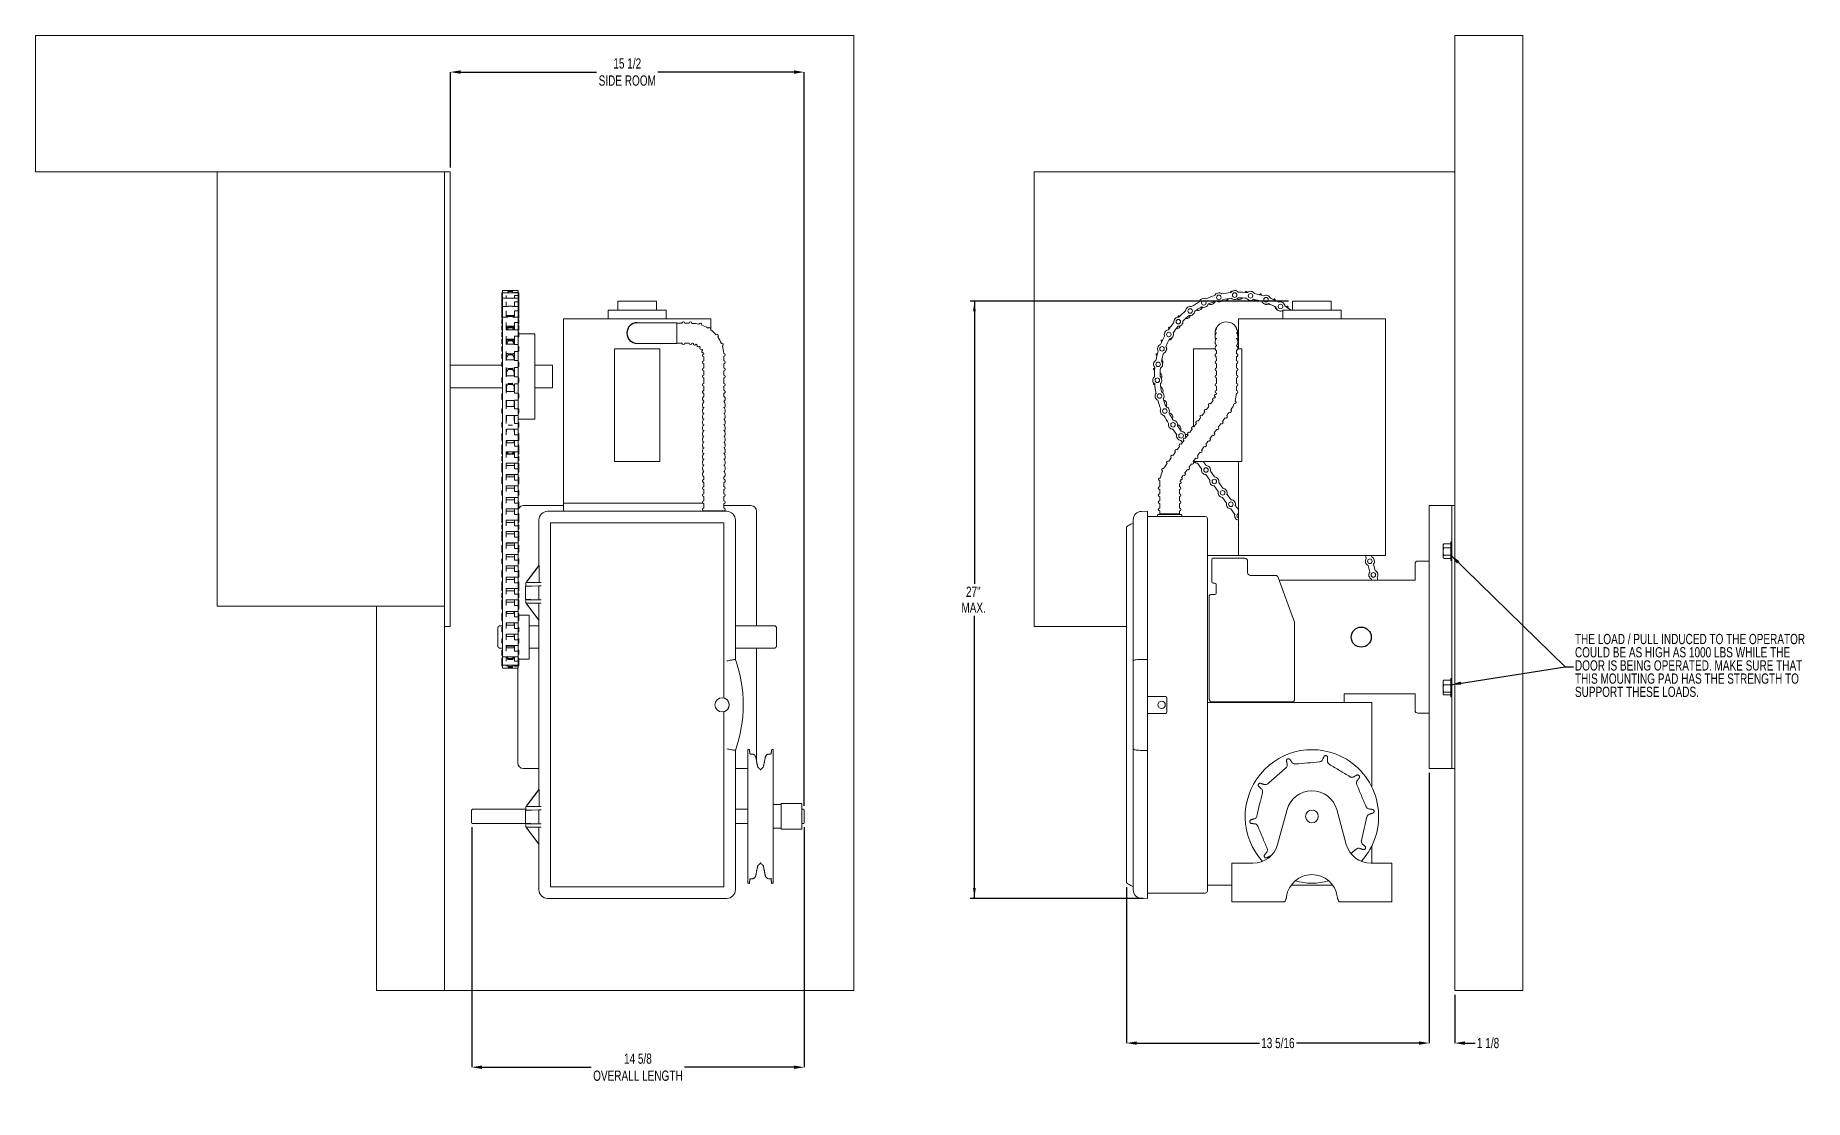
# Model space of a CAD drawing. Header units: inches. Extents: x 1.6 to 27.5, y 3.7 to 19.3.
import ezdxf

# ---------------------------------------------------------------- set-up
doc = ezdxf.new("R2010")
doc.units = ezdxf.units.IN
doc.header["$MEASUREMENT"] = 0
doc.header["$PDSIZE"] = -1
doc.layers.add('DIM', color=1, linetype='Continuous')
doc.styles.add('SLDTEXTSTYLE0', font='ARIAL.TTF', dxfattribs={"width": 0.7})
doc.styles.get("Standard").update_dxf_attribs({"font": 'ARIAL.TTF'})
doc.dimstyles.new('SLDDIMSTYLE0', dxfattribs={"dimtxt": 0.15, "dimasz": 0.15, "dimexe": 0, "dimexo": 0.0625, "dimgap": 0.0375, "dimtad": 0, "dimtih": 1, "dimtoh": 1, "dimdec": 3, "dimlfac": 3, "dimrnd": 1e-09, "dimzin": 12, "dimdsep": 46, "dimtxsty": 'SLDTEXTSTYLE0', "dimsah": 1, "dimcen": 0.09, "dimadec": 0, "dimazin": 0, "dimtfac": 1, "dimtdec": 3, "dimtofl": 0, "dimtmove": 0, "dimatfit": 3, "dimfxl": 0, "dimtolj": 1, "dimtzin": 12, "dimarcsym": 0})
doc.dimstyles.new('SLDDIMSTYLE2', dxfattribs={"dimtxt": 0.15, "dimasz": 0.15, "dimexe": 0, "dimexo": 0.0625, "dimgap": 0.0375, "dimtad": 0, "dimtih": 1, "dimtoh": 1, "dimdec": 0, "dimrnd": 1e-09, "dimzin": 0, "dimdsep": 46, "dimtxsty": 'Standard', "dimsah": 1, "dimcen": 0.09, "dimadec": 0, "dimazin": 0, "dimtfac": 1, "dimtdec": 0, "dimtofl": 0, "dimtmove": 0, "dimatfit": 3, "dimfxl": 0, "dimtolj": 1, "dimtzin": 0, "dimarcsym": 0})

msp = doc.modelspace()

# ---------------------------------------------------------------- blocks, each defined once
blk = doc.blocks.new('*D31')
at = {"color": 0, "linetype": 'ByBlock', "lineweight": -2}
for p, q in [((7.979, 7.676), (7.979, 4.156)), ((12.854, 7.676), (12.854, 4.156)), ((8.129, 4.156), (9.732, 4.156)), ((12.704, 4.156), (11.1, 4.156))]:
    blk.add_line(p, q, dxfattribs=at)
at = {"color": 0, "linetype": 'ByBlock'}
for points in [[(7.979, 4.156), (8.129, 4.131), (8.129, 4.181)], [(12.854, 4.156), (12.704, 4.131), (12.704, 4.181)]]:
    blk.add_solid(points, dxfattribs=at)
at = {"layer": 'DEFPOINTS', "color": 0, "linetype": 'ByBlock'}
for p in [(7.979, 7.738), (12.854, 7.738)]:
    blk.add_point(p, dxfattribs=at)
at = {"color": 0, "linetype": 'ByBlock', "insert": (10.416, 4.156), "char_height": 0.15, "attachment_point": 5, "style": 'SLDTEXTSTYLE0'}
blk.add_mtext('14 5/8\\POVERALL LENGTH', dxfattribs=at)
blk = doc.blocks.new('*D42')
at = {"color": 0, "linetype": 'ByBlock', "lineweight": -2}
for p, q in [((7.666, 17.343), (7.666, 18.743)), ((7.816, 18.743), (9.811, 18.743)), ((12.704, 18.743), (10.708, 18.743)), ((12.854, 7.989), (12.854, 18.743))]:
    blk.add_line(p, q, dxfattribs=at)
at = {"color": 0, "linetype": 'ByBlock'}
for points in [[(7.666, 18.743), (7.816, 18.768), (7.816, 18.718)], [(12.854, 18.743), (12.704, 18.768), (12.704, 18.718)]]:
    blk.add_solid(points, dxfattribs=at)
at = {"layer": 'DEFPOINTS', "color": 0, "linetype": 'ByBlock'}
for p in [(7.666, 17.281), (12.854, 7.926)]:
    blk.add_point(p, dxfattribs=at)
at = {"color": 0, "linetype": 'ByBlock', "insert": (10.26, 18.743), "char_height": 0.15, "attachment_point": 5, "style": 'SLDTEXTSTYLE0'}
blk.add_mtext('15 1/2\\PSIDE ROOM', dxfattribs=at)
blk = doc.blocks.new('*D5')
at = {"layer": 'DIM'}
for p, q in [((19.955, 15.384), (15.289, 15.384)), ((15.349, 15.384), (15.349, 11.241)), ((15.349, 6.631), (15.349, 10.774)), ((17.825, 6.631), (15.289, 6.631))]:
    blk.add_line(p, q, dxfattribs=at)
for points in [[(15.349, 15.384), (15.329, 15.234), (15.369, 15.234)], [(15.349, 6.631), (15.369, 6.781), (15.329, 6.781)]]:
    blk.add_solid(points, dxfattribs=at)
at = {"layer": 'DIM', "char_height": 0.15, "attachment_point": 1, "style": 'SLDTEXTSTYLE0'}
for s, insert in [('27"', (15.225, 11.201)), ('MAX.', (15.158, 10.967))]:
    blk.add_mtext(s, dxfattribs=dict(at, insert=insert))
blk = doc.blocks.new('*D32')
at = {"color": 0, "linetype": 'ByBlock', "lineweight": -2}
for p, q in [((22.017, 8.471), (22.017, 4.51)), ((17.579, 6.795), (17.579, 4.51)), ((17.729, 4.51), (19.527, 4.51)), ((21.867, 4.51), (20.069, 4.51))]:
    blk.add_line(p, q, dxfattribs=at)
at = {"color": 0, "linetype": 'ByBlock'}
for points in [[(17.579, 4.51), (17.729, 4.535), (17.729, 4.485)], [(22.017, 4.51), (21.867, 4.535), (21.867, 4.485)]]:
    blk.add_solid(points, dxfattribs=at)
at = {"layer": 'DEFPOINTS', "color": 0, "linetype": 'ByBlock'}
for p in [(22.017, 8.534), (17.579, 6.857)]:
    blk.add_point(p, dxfattribs=at)
at = {"color": 0, "linetype": 'ByBlock', "insert": (19.798, 4.51), "char_height": 0.15, "attachment_point": 5, "style": 'SLDTEXTSTYLE0'}
blk.add_mtext('13 5/16', dxfattribs=at)
blk = doc.blocks.new('*D33')
at = {"color": 0, "linetype": 'ByBlock', "lineweight": -2}
for p, q in [((22.017, 8.471), (22.017, 4.51)), ((22.39, 5.218), (22.39, 4.51)), ((21.867, 4.51), (21.717, 4.51)), ((22.54, 4.51), (22.69, 4.51))]:
    blk.add_line(p, q, dxfattribs=at)
at = {"color": 0, "linetype": 'ByBlock'}
for points in [[(22.017, 4.51), (21.867, 4.485), (21.867, 4.535)], [(22.39, 4.51), (22.54, 4.485), (22.54, 4.535)]]:
    blk.add_solid(points, dxfattribs=at)
at = {"layer": 'DEFPOINTS', "color": 0, "linetype": 'ByBlock'}
for p in [(22.017, 8.534), (22.39, 5.281)]:
    blk.add_point(p, dxfattribs=at)
at = {"color": 0, "linetype": 'ByBlock', "insert": (22.88, 4.51), "char_height": 0.15, "attachment_point": 5, "style": 'SLDTEXTSTYLE0'}
blk.add_mtext('1 1/8', dxfattribs=at)
blk = doc.blocks.new('SW_NOTE_2')
at = {"layer": 'DIM', "color": 0, "char_height": 0.15, "attachment_point": 1, "style": 'SLDTEXTSTYLE0'}
for s, insert in [('THE LOAD / PULL INDUCED TO THE OPERATOR', (0.02, 0.484)), ('COULD BE AS HIGH AS 1000 LBS WHILE THE', (0.02, 0.29)), ('DOOR IS BEING OPERATED. MAKE SURE THAT', (0.02, 0.097)), ('THIS MOUNTING PAD HAS THE STRENGTH TO', (0.02, -0.096)), ('SUPPORT THESE LOADS.', (0.02, -0.29))]:
    blk.add_mtext(s, dxfattribs=dict(at, insert=insert))

# ---------------------------------------------------------------- dimensions: what is measured, and where the dimension line sits
at = {"layer": 'DIM'}
for base, p1, p2, text, override, picture, middle in [((7.665787, 18.743399), (12.853537, 7.926366), (7.665787, 17.2807), '<>\\PSIDE ROOM', {"dimdec": 2, "dimlunit": 5, "dimfrac": 2}, '*D42', (10.259662, 18.743399)), ((12.853537, 4.155699), (7.978537, 7.738366), (12.853537, 7.738366), '<>\\POVERALL LENGTH', {"dimdec": 4, "dimlunit": 5, "dimfrac": 2}, '*D31', (10.416037, 4.155699))]:
    dim = msp.add_linear_dim(base=base, p1=p1, p2=p2, text=text, dimstyle='SLDDIMSTYLE0', override=override, dxfattribs=at)
    dim.commit()
    dim.dimension.update_dxf_attribs({"geometry": picture, "text_midpoint": middle})
dim = msp.add_linear_dim(base=(15.34879, 15.384033), p1=(17.885263, 6.63063), p2=(20.01479, 15.384033), angle=90, text='<>\\PMAX.', dimstyle='SLDDIMSTYLE0', dxfattribs=at)
dim.commit()
dim.dimension.update_dxf_attribs({"geometry": '*D5', "text_midpoint": (15.34879, 11.007331)})
for base, p2, picture, middle in [((17.579459, 4.50972), (17.579459, 6.857208), '*D32', (19.798291, 4.50972)), ((22.390457, 4.50972), (22.390457, 5.2807), '*D33', (22.87987, 4.50972))]:
    dim = msp.add_linear_dim(base=base, p1=(22.017124, 8.533616), p2=p2, dimstyle='SLDDIMSTYLE0', override={"dimdec": 4, "dimlunit": 5, "dimfrac": 2}, dxfattribs=at)
    dim.commit()
    dim.dimension.update_dxf_attribs({"geometry": picture, "text_midpoint": middle})

# ---------------------------------------------------------------- linework, layer by layer
at = {"color": 7, "linetype": 'Continuous', "lineweight": 15}
for p, q in [((1.582454, 19.2807), (1.582454, 17.2807)), ((13.582454, 19.2807), (1.582454, 19.2807)), ((13.582454, 5.280699), (13.582454, 19.2807)), ((22.390457, 5.280699), (22.390457, 19.2807)), ((23.390457, 19.2807), (22.390457, 19.2807)), ((23.390457, 5.280699), (23.390457, 19.2807)), ((1.582454, 17.2807), (4.24912, 17.2807)), ((4.24912, 17.2807), (7.582454, 17.2807)), ((4.24912, 11.247366), (4.24912, 17.2807)), ((7.582454, 17.2807), (7.582454, 10.614033)), ((7.665787, 17.2807), (7.582454, 17.2807)), ((7.665787, 17.2807), (7.665787, 10.614033)), ((16.22379, 17.2807), (16.22379, 10.614033)), ((22.390457, 17.2807), (16.22379, 17.2807)), ((8.420787, 15.507549), (8.420787, 15.473144)), ((8.420787, 15.473144), (8.420787, 15.470029)), ((8.420787, 15.470029), (8.420787, 15.406477)), ((8.420787, 15.406477), (8.420787, 15.394413)), ((8.420787, 15.394413), (8.420787, 15.387982)), ((8.420787, 15.387982), (8.420787, 15.327746)), ((8.420787, 15.327746), (8.420787, 15.274368)), ((8.429954, 15.540883), (8.429954, 15.512062)), ((8.429954, 15.512062), (8.429954, 15.506477)), ((8.429954, 15.506477), (8.429954, 15.500247)), ((8.429954, 15.500247), (8.429954, 15.466252)), ((8.429954, 15.466252), (8.429954, 15.427746)), ((8.429954, 15.427746), (8.429954, 15.414885)), ((8.429954, 15.414885), (8.429954, 15.375106)), ((8.429954, 15.375106), (8.429954, 15.307701)), ((8.429954, 15.307701), (8.429954, 15.28615)), ((8.483287, 15.512062), (8.483287, 15.506477)), ((8.483287, 15.466252), (8.483287, 15.427746)), ((8.483287, 15.375106), (8.483287, 15.307701)), ((8.515037, 15.528534), (8.515037, 15.529562)), ((8.515037, 15.529562), (8.577287, 15.529562)), ((8.577287, 15.528534), (8.515037, 15.528534)), ((8.515037, 15.307281), (8.515037, 15.310576)), ((8.515037, 15.310576), (8.577287, 15.310576)), ((8.577287, 15.528534), (8.577287, 15.529562)), ((8.577287, 15.307281), (8.577287, 15.310576)), ((8.608287, 15.512062), (8.66162, 15.512062)), ((8.608287, 15.512062), (8.608287, 15.506477)), ((8.608287, 15.466252), (8.66162, 15.466252)), ((8.608287, 15.466252), (8.608287, 15.428074)), ((8.608287, 15.375106), (8.608287, 15.307701)), ((8.608287, 15.375106), (8.66162, 15.375106)), ((8.66162, 15.540883), (8.66162, 15.512062)), ((8.66162, 15.512062), (8.66162, 15.506477)), ((8.66162, 15.506477), (8.66162, 15.466252)), ((8.66162, 15.466252), (8.66162, 15.428074)), ((8.66162, 15.427746), (8.66162, 15.375106)), ((8.66162, 15.375106), (8.66162, 15.307701)), ((8.66162, 15.307701), (8.66162, 15.242109)), ((8.670787, 15.507549), (8.670787, 15.473144)), ((8.670787, 15.473144), (8.670787, 15.470029)), ((8.670787, 15.470029), (8.670787, 15.406477)), ((8.670787, 15.406477), (8.670787, 15.394413)), ((8.670787, 15.394413), (8.670787, 15.387982)), ((8.670787, 15.387982), (8.670787, 15.327746)), ((8.670787, 15.327746), (8.670787, 15.274368)), ((10.12337, 15.384033), (10.206064, 15.384033)), ((10.206064, 15.384033), (10.688037, 15.384033)), ((20.01479, 15.384033), (20.579457, 15.384033)), ((8.420787, 15.274368), (8.420787, 15.263592)), ((8.420787, 15.263592), (8.420787, 15.207701)), ((8.420787, 15.201624), (8.420787, 15.134957)), ((8.420787, 15.117599), (8.420787, 15.101616)), ((8.420787, 15.101616), (8.420787, 15.050933)), ((8.429954, 15.28615), (8.429954, 15.242109)), ((8.429954, 15.242109), (8.429954, 15.150933)), ((8.429954, 15.150933), (8.429954, 15.118967)), ((8.429954, 15.118967), (8.429954, 15.072347)), ((8.429954, 15.072347), (8.429954, 14.962269)), ((8.483287, 15.242109), (8.483287, 15.150933)), ((8.483287, 15.072347), (8.483287, 14.963435)), ((8.489037, 15.174368), (8.489037, 15.150933)), ((8.515037, 15.162615), (8.515037, 15.170958)), ((8.515037, 15.170958), (8.577287, 15.170958)), ((8.577287, 15.162615), (8.515037, 15.162615)), ((8.577287, 15.162615), (8.577287, 15.170958)), ((8.603287, 15.150933), (8.603287, 15.174368)), ((8.608287, 15.242109), (8.66162, 15.242109)), ((8.608287, 15.242109), (8.608287, 15.150698)), ((8.608287, 15.072347), (8.66162, 15.072347)), ((8.608287, 15.072347), (8.608287, 14.963018)), ((8.66162, 15.242109), (8.66162, 15.150698)), ((8.66162, 15.150933), (8.66162, 15.072347)), ((8.66162, 15.072347), (8.66162, 14.963018)), ((8.670787, 15.274368), (8.670787, 15.263592)), ((8.670787, 15.263592), (8.670787, 15.207701)), ((8.670787, 15.201624), (8.670787, 15.134957)), ((8.670787, 15.117599), (8.670787, 15.101616)), ((8.670787, 15.101616), (8.670787, 15.050933)), ((9.32737, 15.124033), (11.484037, 15.124033)), ((9.979037, 15.2507), (10.104005, 15.2507)), ((10.104005, 15.2507), (10.83237, 15.2507)), ((10.405938, 15.068452), (10.984037, 15.068452)), ((10.984037, 15.068452), (10.984037, 14.765755)), ((10.988448, 14.768533), (10.988448, 15.0602)), ((11.20788, 15.055202), (11.20788, 15.0602)), ((19.21879, 15.124033), (21.375457, 15.124033)), ((19.21879, 15.082366), (19.21879, 14.749033)), ((19.870457, 15.235687), (19.85786, 15.244096)), ((19.870457, 15.2507), (20.72379, 15.2507)), ((8.420787, 15.028936), (8.420787, 14.962269)), ((8.420787, 14.930102), (8.420787, 14.908248)), ((8.420787, 14.908248), (8.420787, 14.863435)), ((8.420787, 14.828909), (8.420787, 14.762243)), ((8.429954, 14.963018), (8.429954, 14.919728)), ((8.429954, 14.919728), (8.429954, 14.872312)), ((8.429954, 14.872312), (8.429954, 14.749247)), ((8.483287, 14.872312), (8.483287, 14.749247)), ((8.489037, 15.017599), (8.489037, 14.981628)), ((8.489037, 14.963435), (8.489037, 14.981628)), ((8.489037, 14.830102), (8.489037, 14.812854)), ((8.489037, 14.752379), (8.489037, 14.812854)), ((8.515037, 14.994625), (8.515037, 15.00429)), ((8.515037, 15.00429), (8.577287, 15.00429)), ((8.577287, 14.994625), (8.515037, 14.994625)), ((8.515037, 14.804943), (8.515037, 14.815636)), ((8.515037, 14.815636), (8.577287, 14.815636)), ((8.577287, 14.804943), (8.515037, 14.804943)), ((8.577287, 14.994625), (8.577287, 15.00429)), ((8.577287, 14.804943), (8.577287, 14.815636)), ((8.603287, 14.981628), (8.603287, 15.017599)), ((8.603287, 14.963435), (8.603287, 14.981628)), ((8.603287, 14.812854), (8.603287, 14.830102)), ((8.603287, 14.752379), (8.603287, 14.812854)), ((8.66162, 14.963018), (8.608287, 14.963018)), ((8.608287, 14.872312), (8.608287, 14.749247)), ((8.608287, 14.872312), (8.66162, 14.872312)), ((8.66162, 14.963018), (8.66162, 14.872312)), ((8.66162, 14.872312), (8.66162, 14.749247)), ((8.670787, 15.028936), (8.670787, 14.962269)), ((8.670787, 14.930102), (8.670787, 14.908248)), ((8.670787, 14.908248), (8.670787, 14.863435)), ((8.905704, 14.9057), (8.905704, 13.6557)), ((18.87779, 14.914366), (18.877826, 14.910929)), ((8.420787, 14.719046), (8.420787, 14.690882)), ((8.420787, 14.690882), (8.420787, 14.652379)), ((8.420787, 14.609194), (8.420787, 14.542527)), ((8.429954, 14.749247), (8.429954, 14.696052)), ((8.429954, 14.696052), (8.429954, 14.649654)), ((8.429954, 14.649654), (8.429954, 14.517557)), ((8.483287, 14.649654), (8.483287, 14.517557)), ((8.489037, 14.527715), (8.489037, 14.619046)), ((8.489037, 14.527715), (8.489037, 14.525835)), ((8.515037, 14.599332), (8.515037, 14.610728)), ((8.515037, 14.610728), (8.577287, 14.610728)), ((8.577287, 14.599332), (8.515037, 14.599332)), ((8.577287, 14.599332), (8.577287, 14.610728)), ((8.603287, 14.527715), (8.603287, 14.619046)), ((8.603287, 14.525835), (8.603287, 14.527715)), ((8.66162, 14.749247), (8.608287, 14.749247)), ((8.608287, 14.649654), (8.608287, 14.517557)), ((8.608287, 14.649654), (8.66162, 14.649654)), ((8.66162, 14.749247), (8.66162, 14.649654)), ((8.66162, 14.649654), (8.66162, 14.517557)), ((8.670787, 14.719046), (8.670787, 14.690882)), ((8.670787, 14.690882), (8.670787, 14.652379)), ((10.07237, 13.036533), (10.07237, 14.686533)), ((10.07237, 14.686533), (10.739037, 14.686533)), ((10.984037, 14.765755), (10.405474, 14.765755)), ((10.739037, 13.036533), (10.739037, 14.686533)), ((18.562124, 14.686533), (18.879201, 14.686533)), ((18.894899, 14.572598), (18.89663, 14.510104)), ((18.898624, 14.658852), (18.898624, 14.614369)), ((19.19029, 14.65884), (19.19029, 14.614357)), ((19.20994, 14.686533), (19.271604, 14.686533)), ((19.271604, 13.036533), (19.271604, 14.686533)), ((8.420787, 14.492502), (8.420787, 14.45783)), ((8.420787, 14.45783), (8.420787, 14.425835)), ((8.429954, 14.517557), (8.429954, 14.456493)), ((8.429954, 14.456493), (8.429954, 14.412886)), ((8.429954, 14.412886), (8.429954, 14.27681)), ((8.429954, 14.27681), (8.429954, 14.210211)), ((8.483287, 14.412886), (8.483287, 14.27681)), ((8.483287, 14.322366), (8.489037, 14.322366)), ((8.489037, 14.329083), (8.489037, 14.392502)), ((8.489037, 14.329083), (8.489037, 14.292466)), ((8.515037, 14.384039), (8.515037, 14.395793)), ((8.515037, 14.395793), (8.577287, 14.395793)), ((8.577287, 14.384039), (8.515037, 14.384039)), ((8.577287, 14.384039), (8.577287, 14.395793)), ((8.603287, 14.329083), (8.603287, 14.392502)), ((8.603287, 14.292466), (8.603287, 14.329083)), ((8.66162, 14.517557), (8.608287, 14.517557)), ((8.608287, 14.412886), (8.66162, 14.412886)), ((8.608287, 14.412886), (8.608287, 14.27681)), ((8.66162, 14.27681), (8.608287, 14.27681)), ((8.66162, 14.517557), (8.66162, 14.412886)), ((8.66162, 14.412886), (8.66162, 14.27681)), ((8.66162, 14.27681), (8.66162, 14.171064)), ((8.670787, 14.492502), (8.670787, 14.45783)), ((8.670787, 14.45783), (8.670787, 14.425835)), ((9.165787, 14.447366), (9.165787, 14.322366)), ((9.165787, 14.239033), (9.165787, 14.322366)), ((8.420787, 14.259133), (8.420787, 14.218005)), ((8.420787, 14.218005), (8.420787, 14.192466)), ((8.420787, 14.027863), (8.420787, 13.980578)), ((8.429954, 14.210211), (8.429954, 14.171064)), ((8.429954, 14.171064), (8.429954, 14.036212)), ((8.429954, 14.036212), (8.429954, 13.966625)), ((8.483287, 14.171064), (8.483287, 14.036212)), ((8.489037, 14.12898), (8.489037, 14.159133)), ((8.489037, 14.12898), (8.489037, 14.061197)), ((8.515037, 14.165606), (8.515037, 14.17736)), ((8.515037, 14.17736), (8.577287, 14.17736)), ((8.577287, 14.165606), (8.515037, 14.165606)), ((8.577287, 14.165606), (8.577287, 14.17736)), ((8.603287, 14.12898), (8.603287, 14.159133)), ((8.603287, 14.061197), (8.603287, 14.12898)), ((8.608287, 14.171064), (8.66162, 14.171064)), ((8.608287, 14.171064), (8.608287, 14.036212)), ((8.66162, 14.036212), (8.608287, 14.036212)), ((8.66162, 14.171064), (8.66162, 14.036212)), ((8.66162, 14.036212), (8.66162, 13.933434)), ((8.670787, 14.259133), (8.670787, 14.218005)), ((8.670787, 14.218005), (8.670787, 14.192466)), ((8.670787, 14.027863), (8.670787, 13.980578)), ((9.165787, 14.239033), (9.165787, 14.114033)), ((11.384281, 14.034421), (11.384281, 13.987734)), ((11.675948, 13.987635), (11.675948, 14.034337)), ((8.420787, 13.980578), (8.420787, 13.961197)), ((8.420787, 13.942487), (8.420787, 13.961634)), ((8.420787, 13.807537), (8.420787, 13.808891)), ((8.420787, 13.807537), (8.420787, 13.754627)), ((8.420787, 13.754627), (8.420787, 13.740871)), ((8.429954, 13.966625), (8.429954, 13.933434)), ((8.429954, 13.933434), (8.429954, 13.804964)), ((8.429954, 13.804964), (8.429954, 13.735049)), ((8.483287, 13.933434), (8.483287, 13.804964)), ((8.489037, 13.927863), (8.489037, 13.842557)), ((8.603287, 13.842557), (8.603287, 13.927863)), ((8.608287, 13.933434), (8.66162, 13.933434)), ((8.608287, 13.933434), (8.608287, 13.804964)), ((8.66162, 13.804964), (8.608287, 13.804964)), ((8.66162, 13.933434), (8.66162, 13.804964)), ((8.66162, 13.804964), (8.66162, 13.709084)), ((8.670787, 13.980578), (8.670787, 13.961197)), ((8.670787, 13.807537), (8.670787, 13.754627)), ((8.670787, 13.754627), (8.670787, 13.740871)), ((8.420787, 13.60658), (8.420787, 13.608627)), ((8.420787, 13.60658), (8.420787, 13.548793)), ((8.420787, 13.548793), (8.420787, 13.539913)), ((8.429954, 13.735049), (8.429954, 13.708891)), ((8.429954, 13.708891), (8.429954, 13.591907)), ((8.429954, 13.591907), (8.429954, 13.52434)), ((8.429954, 13.52434), (8.429954, 13.506649)), ((8.429954, 13.506649), (8.429954, 13.428094)), ((8.483287, 13.708891), (8.483287, 13.591907)), ((8.483287, 13.506649), (8.483287, 13.428094)), ((8.489037, 13.707537), (8.489037, 13.664743)), ((8.489037, 13.639913), (8.489037, 13.664743)), ((8.489037, 13.477237), (8.489037, 13.505644)), ((8.515037, 13.566774), (8.577287, 13.566774)), ((8.603287, 13.664743), (8.603287, 13.707537)), ((8.603287, 13.639913), (8.603287, 13.664743)), ((8.603287, 13.477237), (8.603287, 13.505644)), ((8.608287, 13.709084), (8.66162, 13.709084)), ((8.608287, 13.709084), (8.608287, 13.591907)), ((8.66162, 13.591907), (8.608287, 13.591907)), ((8.608287, 13.506649), (8.66162, 13.506649)), ((8.608287, 13.506649), (8.608287, 13.428094)), ((8.66162, 13.709084), (8.66162, 13.591907)), ((8.66162, 13.591907), (8.66162, 13.506649)), ((8.66162, 13.506649), (8.66162, 13.428094)), ((8.670787, 13.60658), (8.670787, 13.608627)), ((8.670787, 13.60658), (8.670787, 13.548793)), ((8.670787, 13.548793), (8.670787, 13.539913)), ((18.257664, 13.506649), (18.314902, 13.428094)), ((18.325024, 13.555712), (18.382253, 13.477168)), ((8.420787, 13.443904), (8.420787, 13.377237)), ((8.420787, 13.360844), (8.420787, 13.377237)), ((8.420787, 13.341697), (8.420787, 13.360844)), ((8.420787, 13.276873), (8.420787, 13.210207)), ((8.429954, 13.428094), (8.429954, 13.343973)), ((8.429954, 13.343973), (8.429954, 13.261064)), ((8.429954, 13.261064), (8.429954, 13.176942)), ((8.483287, 13.343973), (8.483287, 13.261064)), ((8.489037, 13.310598), (8.489037, 13.343904)), ((8.489037, 13.310598), (8.489037, 13.310207)), ((8.603287, 13.310598), (8.603287, 13.343904)), ((8.603287, 13.310207), (8.603287, 13.310598)), ((8.66162, 13.428094), (8.608287, 13.428094)), ((8.608287, 13.343973), (8.66162, 13.343973)), ((8.608287, 13.343973), (8.608287, 13.261064)), ((8.66162, 13.261064), (8.608287, 13.261064)), ((8.66162, 13.428094), (8.66162, 13.343973)), ((8.66162, 13.343973), (8.66162, 13.261064)), ((8.66162, 13.261064), (8.66162, 13.176942)), ((8.670787, 13.443904), (8.670787, 13.377237)), ((8.670787, 13.360844), (8.670787, 13.377237)), ((8.670787, 13.341697), (8.670787, 13.360844)), ((8.670787, 13.276873), (8.670787, 13.210207)), ((18.376195, 13.343973), (18.398841, 13.312893)), ((18.443547, 13.393047), (18.450441, 13.383585)), ((8.420787, 13.16058), (8.420787, 13.2081)), ((8.420787, 13.141434), (8.420787, 13.16058)), ((8.420787, 13.109843), (8.420787, 13.043176)), ((8.420787, 12.960317), (8.420787, 13.007837)), ((8.429954, 13.176942), (8.429954, 13.094033)), ((8.429954, 13.094033), (8.429954, 13.009912)), ((8.429954, 13.009912), (8.429954, 12.927002)), ((8.483287, 13.176942), (8.483287, 13.094033)), ((8.483287, 13.009912), (8.483287, 12.927002)), ((8.489037, 13.158432), (8.489037, 13.176873)), ((8.515037, 13.142497), (8.515037, 13.147484)), ((8.515037, 13.147484), (8.577287, 13.147484)), ((8.577287, 13.142497), (8.577287, 13.147484)), ((8.603287, 13.158432), (8.603287, 13.176873)), ((8.608287, 13.176942), (8.66162, 13.176942)), ((8.608287, 13.176942), (8.608287, 13.094033)), ((8.66162, 13.094033), (8.608287, 13.094033)), ((8.608287, 13.009912), (8.66162, 13.009912)), ((8.608287, 13.009912), (8.608287, 12.927002)), ((8.66162, 13.176942), (8.66162, 13.094033)), ((8.66162, 13.094033), (8.66162, 13.009912)), ((8.66162, 13.009912), (8.66162, 12.927002)), ((8.670787, 13.16058), (8.670787, 13.2081)), ((8.670787, 13.141434), (8.670787, 13.16058)), ((8.670787, 13.109843), (8.670787, 13.043176)), ((8.670787, 12.960317), (8.670787, 13.007837)), ((10.07237, 13.036533), (10.739037, 13.036533)), ((18.562124, 13.036533), (18.895457, 13.036533)), ((18.619604, 13.009912), (18.680014, 12.927002)), ((18.703314, 13.036533), (18.747365, 12.976076)), ((18.895457, 13.036533), (19.271604, 13.036533)), ((8.420787, 12.942812), (8.420787, 12.960317)), ((8.420787, 12.942812), (8.420787, 12.876145)), ((8.420787, 12.775781), (8.420787, 12.807574)), ((8.420787, 12.775781), (8.420787, 12.709115)), ((8.429954, 12.927002), (8.429954, 12.842881)), ((8.429954, 12.842881), (8.429954, 12.759972)), ((8.429954, 12.759972), (8.429954, 12.67585)), ((8.483287, 12.842881), (8.483287, 12.759972)), ((8.66162, 12.927002), (8.608287, 12.927002)), ((8.608287, 12.842881), (8.66162, 12.842881)), ((8.608287, 12.842881), (8.608287, 12.759972)), ((8.66162, 12.759972), (8.608287, 12.759972)), ((8.66162, 12.927002), (8.66162, 12.842881)), ((8.66162, 12.842881), (8.66162, 12.759972)), ((8.66162, 12.759972), (8.66162, 12.67585)), ((8.670787, 12.942812), (8.670787, 12.960317)), ((8.670787, 12.942812), (8.670787, 12.876145)), ((8.670787, 12.775781), (8.670787, 12.807574)), ((8.670787, 12.775781), (8.670787, 12.709115)), ((11.384281, 12.728958), (11.384281, 12.699652)), ((11.675948, 12.699652), (11.675948, 12.729155)), ((18.741308, 12.842881), (18.801718, 12.759972)), ((18.808659, 12.891955), (18.869069, 12.809046)), ((18.930363, 12.724924), (18.990773, 12.642015)), ((8.420787, 12.608751), (8.420787, 12.542084)), ((8.420787, 12.540644), (8.420787, 12.542084)), ((8.429954, 12.67585), (8.429954, 12.592941)), ((8.429954, 12.592941), (8.429954, 12.50882)), ((8.429954, 12.50882), (8.429954, 12.42591)), ((8.483287, 12.67585), (8.483287, 12.592941)), ((8.483287, 12.50882), (8.483287, 12.42591)), ((8.608287, 12.67585), (8.66162, 12.67585)), ((8.608287, 12.67585), (8.608287, 12.592941)), ((8.66162, 12.592941), (8.608287, 12.592941)), ((8.608287, 12.50882), (8.66162, 12.50882)), ((8.608287, 12.50882), (8.608287, 12.42591)), ((8.66162, 12.67585), (8.66162, 12.592941)), ((8.66162, 12.592941), (8.66162, 12.50882)), ((8.66162, 12.50882), (8.66162, 12.42591)), ((8.670787, 12.608751), (8.670787, 12.542084)), ((8.670787, 12.540644), (8.670787, 12.542084)), ((18.863012, 12.67585), (18.923422, 12.592941)), ((18.984716, 12.50882), (19.045126, 12.42591)), ((19.052067, 12.557894), (19.112477, 12.474985)), ((8.420787, 12.44172), (8.420787, 12.375053)), ((8.420787, 12.359527), (8.420787, 12.375053)), ((8.420787, 12.34038), (8.420787, 12.359527)), ((8.420787, 12.274689), (8.420787, 12.208023)), ((8.420787, 12.159263), (8.420787, 12.206783)), ((8.429954, 12.42591), (8.429954, 12.341789)), ((8.429954, 12.341789), (8.429954, 12.25888)), ((8.429954, 12.25888), (8.429954, 12.174758)), ((8.483287, 12.341789), (8.483287, 12.25888)), ((8.66162, 12.42591), (8.608287, 12.42591)), ((8.608287, 12.341789), (8.66162, 12.341789)), ((8.608287, 12.341789), (8.608287, 12.25888)), ((8.66162, 12.25888), (8.608287, 12.25888)), ((8.66162, 12.42591), (8.66162, 12.341789)), ((8.66162, 12.341789), (8.66162, 12.25888)), ((8.66162, 12.25888), (8.66162, 12.174758)), ((8.670787, 12.44172), (8.670787, 12.375053)), ((8.670787, 12.359527), (8.670787, 12.375053)), ((8.670787, 12.34038), (8.670787, 12.359527)), ((8.670787, 12.274689), (8.670787, 12.208023)), ((8.670787, 12.159263), (8.670787, 12.206783)), ((9.219037, 12.387783), (8.739037, 12.387783)), ((11.717618, 12.304569), (9.092618, 12.304569)), ((9.239037, 12.387783), (9.219037, 12.387783)), ((9.239037, 12.387783), (9.299037, 12.387783)), ((9.32737, 12.387783), (9.299037, 12.387783)), ((11.367135, 12.4257), (9.32737, 12.4257)), ((11.367135, 12.4257), (9.32737, 12.4257)), ((11.384281, 12.312533), (11.675948, 12.312533)), ((12.07237, 12.387783), (11.675948, 12.387783)), ((12.155704, 10.627366), (12.155704, 12.30445)), ((17.799748, 12.303077), (17.885263, 12.304569)), ((17.885263, 12.304569), (17.885263, 12.175933)), ((17.885263, 12.2267), (18.729524, 12.2267)), ((18.035598, 12.2267), (18.035598, 12.250033)), ((18.042097, 12.2567), (18.375808, 12.2567)), ((18.211124, 12.2667), (18.06529, 12.2667)), ((18.356957, 12.2667), (18.211124, 12.2667)), ((18.375808, 12.2567), (18.381124, 12.2567)), ((18.729524, 12.2267), (18.73619, 12.2267)), ((18.766124, 12.196766), (18.766124, 10.585251)), ((19.10642, 12.341789), (19.16683, 12.25888)), ((19.173771, 12.390863), (19.21879, 12.329077)), ((22.017124, 12.387783), (22.077124, 12.387783)), ((22.017124, 8.533616), (22.017124, 12.387783)), ((22.077124, 12.387783), (22.330457, 12.387783)), ((22.350457, 12.387783), (22.330457, 12.387783)), ((22.350457, 12.30445), (22.350457, 12.387783)), ((22.350457, 12.387783), (22.390457, 12.387783)), ((22.350457, 8.61695), (22.350457, 12.30445)), ((8.420787, 12.140117), (8.420787, 12.159263)), ((8.420787, 12.107659), (8.420787, 12.040992)), ((8.420787, 11.959), (8.420787, 12.00652)), ((8.420787, 11.940628), (8.420787, 11.959)), ((8.420787, 11.940628), (8.420787, 11.873961)), ((8.429954, 12.174758), (8.429954, 12.091849)), ((8.429954, 12.091849), (8.429954, 12.007728)), ((8.429954, 12.007728), (8.429954, 11.924818)), ((8.483287, 12.174758), (8.483287, 12.091849)), ((8.483287, 12.007728), (8.483287, 11.924818)), ((8.608287, 12.174758), (8.66162, 12.174758)), ((8.608287, 12.174758), (8.608287, 12.091849)), ((8.66162, 12.091849), (8.608287, 12.091849)), ((8.608287, 12.007728), (8.66162, 12.007728)), ((8.608287, 12.007728), (8.608287, 11.924818)), ((8.66162, 12.174758), (8.66162, 12.091849)), ((8.66162, 12.091849), (8.66162, 12.007728)), ((8.66162, 12.007728), (8.66162, 11.924818)), ((8.670787, 12.140117), (8.670787, 12.159263)), ((8.670787, 12.107659), (8.670787, 12.040992)), ((8.670787, 11.959), (8.670787, 12.00652)), ((8.670787, 11.940628), (8.670787, 11.959)), ((8.670787, 11.940628), (8.670787, 11.873961)), ((8.963981, 12.175933), (8.963981, 11.508025)), ((9.134284, 12.134266), (9.134284, 6.800933)), ((9.134284, 12.134266), (11.675951, 12.134266)), ((11.675951, 12.134266), (11.675951, 9.580016)), ((11.846254, 10.13489), (11.846254, 12.175933)), ((17.67693, 12.175933), (17.67693, 12.178096)), ((17.67693, 10.112847), (17.67693, 12.175933)), ((17.885263, 10.13489), (17.885263, 12.175933)), ((8.420787, 11.773597), (8.420787, 11.806257)), ((8.420787, 11.773597), (8.420787, 11.706931)), ((8.429954, 11.924818), (8.429954, 11.840697)), ((8.429954, 11.840697), (8.429954, 11.757788)), ((8.429954, 11.757788), (8.429954, 11.673666)), ((8.429954, 11.673666), (8.429954, 11.590757)), ((8.483287, 11.840697), (8.483287, 11.757788)), ((8.483287, 11.673666), (8.483287, 11.590757)), ((8.66162, 11.924818), (8.608287, 11.924818)), ((8.608287, 11.840697), (8.66162, 11.840697)), ((8.608287, 11.840697), (8.608287, 11.757788)), ((8.66162, 11.757788), (8.608287, 11.757788)), ((8.608287, 11.673666), (8.66162, 11.673666)), ((8.608287, 11.673666), (8.608287, 11.590757)), ((8.66162, 11.924818), (8.66162, 11.840697)), ((8.66162, 11.840697), (8.66162, 11.757788)), ((8.66162, 11.757788), (8.66162, 11.673666)), ((8.66162, 11.673666), (8.66162, 11.590757)), ((8.670787, 11.773597), (8.670787, 11.806257)), ((8.670787, 11.773597), (8.670787, 11.706931)), ((22.220457, 11.814866), (22.220457, 11.799334)), ((22.220457, 11.715467), (22.220457, 11.799334)), ((22.220457, 11.715467), (22.220457, 11.637249)), ((22.33379, 11.829173), (22.228831, 11.829173)), ((22.33379, 11.769495), (22.228831, 11.769495)), ((22.33379, 11.856116), (22.33379, 11.586116)), ((8.420787, 11.606567), (8.420787, 11.5399)), ((8.420787, 11.539327), (8.420787, 11.5399)), ((8.420787, 11.439536), (8.420787, 11.372869)), ((8.429954, 11.590757), (8.429954, 11.506636)), ((8.429954, 11.506636), (8.429954, 11.423726)), ((8.429954, 11.423726), (8.429954, 11.339605)), ((8.483287, 11.506636), (8.483287, 11.423726)), ((8.66162, 11.590757), (8.608287, 11.590757)), ((8.608287, 11.506636), (8.66162, 11.506636)), ((8.608287, 11.506636), (8.608287, 11.423726)), ((8.66162, 11.423726), (8.608287, 11.423726)), ((8.66162, 11.590757), (8.66162, 11.506636)), ((8.66162, 11.506636), (8.66162, 11.423726)), ((8.66162, 11.423726), (8.66162, 11.339605)), ((8.670787, 11.606567), (8.670787, 11.5399)), ((8.670787, 11.539327), (8.670787, 11.5399)), ((8.670787, 11.439536), (8.670787, 11.372869)), ((8.965833, 11.509266), (8.776247, 11.262259)), ((8.812001, 11.310014), (8.964702, 11.508964)), ((8.964146, 11.508964), (8.964379, 11.509266)), ((8.964146, 11.509266), (8.964146, 11.508964)), ((8.965474, 11.509266), (8.964146, 11.509266)), ((8.964702, 11.508964), (8.964146, 11.508964)), ((8.965833, 11.509266), (8.965474, 11.509266)), ((8.965833, 11.509266), (8.965833, 11.259266)), ((19.21879, 11.657366), (18.766124, 11.657366)), ((18.830213, 11.5957), (18.830213, 11.2707)), ((19.31288, 11.6157), (18.850213, 11.6157)), ((21.375457, 11.657366), (19.21879, 11.657366)), ((19.354546, 11.574033), (19.354546, 11.4057)), ((21.094033, 11.612798), (21.082673, 11.657366)), ((21.145079, 11.412534), (21.119741, 11.511939)), ((21.174784, 11.633381), (21.168671, 11.657366)), ((21.22583, 11.433117), (21.200493, 11.532522)), ((21.80879, 11.294033), (21.80879, 11.534033)), ((21.850457, 11.5757), (22.017124, 11.5757)), ((22.220457, 11.637249), (22.220457, 11.627366)), ((22.33379, 11.661439), (22.228831, 11.661439)), ((22.33379, 11.61306), (22.228831, 11.61306)), ((4.24912, 11.240968), (4.24912, 11.247366)), ((4.24912, 11.240968), (4.24912, 10.914045)), ((8.420787, 11.35821), (8.420787, 11.372869)), ((8.420787, 11.339063), (8.420787, 11.35821)), ((8.420787, 11.272505), (8.420787, 11.205839)), ((8.420787, 11.157946), (8.420787, 11.205467)), ((8.420787, 11.1388), (8.420787, 11.157946)), ((8.429954, 11.339605), (8.429954, 11.256696)), ((8.429954, 11.256696), (8.429954, 11.172574)), ((8.429954, 11.172574), (8.429954, 11.089665)), ((8.483287, 11.339605), (8.483287, 11.256696)), ((8.483287, 11.172574), (8.483287, 11.089665)), ((8.608287, 11.339605), (8.66162, 11.339605)), ((8.608287, 11.339605), (8.608287, 11.256696)), ((8.66162, 11.256696), (8.608287, 11.256696)), ((8.608287, 11.172574), (8.66162, 11.172574)), ((8.608287, 11.172574), (8.608287, 11.089665)), ((8.66162, 11.339605), (8.66162, 11.256696)), ((8.66162, 11.256696), (8.66162, 11.172574)), ((8.66162, 11.172574), (8.66162, 11.089665)), ((8.670787, 11.35821), (8.670787, 11.372869)), ((8.670787, 11.339063), (8.670787, 11.35821)), ((8.670787, 11.272505), (8.670787, 11.205839)), ((8.670787, 11.157946), (8.670787, 11.205467)), ((8.670787, 11.1388), (8.670787, 11.157946)), ((8.844969, 11.2051), (8.765648, 11.2051)), ((8.773981, 11.259266), (8.773981, 11.2051)), ((8.773981, 11.259266), (8.782692, 11.259266)), ((8.776247, 11.262259), (8.776247, 11.259266)), ((8.782692, 11.259266), (8.996588, 11.259266)), ((8.797458, 11.209653), (8.996588, 11.211629)), ((8.801003, 11.296043), (8.811843, 11.310014)), ((8.811843, 11.309801), (8.801003, 11.295671)), ((8.801003, 11.295671), (8.801003, 11.296043)), ((8.811843, 11.309801), (8.812001, 11.310014)), ((8.811843, 11.310014), (8.811843, 11.309801)), ((8.812001, 11.310014), (8.811843, 11.310014)), ((8.963981, 11.210181), (8.869947, 11.209266)), ((8.965474, 11.210928), (8.963981, 11.210181)), ((8.963981, 11.210181), (8.963981, 11.008351)), ((18.872713, 11.2507), (18.850213, 11.2507)), ((18.892713, 11.104033), (18.892713, 11.2307)), ((19.396213, 11.364033), (19.762871, 11.364033)), ((19.802025, 11.336617), (20.0402, 10.682236)), ((19.817524, 11.294033), (21.80879, 11.294033)), ((21.175284, 11.294033), (21.170787, 11.311676)), ((21.261282, 11.294033), (21.251539, 11.332259)), ((6.582454, 10.914045), (6.582454, 5.280699)), ((8.420787, 11.105475), (8.420787, 11.038808)), ((8.420787, 10.957683), (8.420787, 11.005203)), ((8.420787, 10.938537), (8.420787, 10.957683)), ((8.420787, 10.938444), (8.420787, 10.871777)), ((8.429954, 11.089665), (8.429954, 11.005544)), ((8.429954, 11.005544), (8.429954, 10.922635)), ((8.429954, 10.922635), (8.429954, 10.838513)), ((8.483287, 11.005544), (8.483287, 10.922635)), ((8.66162, 11.089665), (8.608287, 11.089665)), ((8.608287, 11.005544), (8.66162, 11.005544)), ((8.608287, 11.005544), (8.608287, 10.922635)), ((8.66162, 10.922635), (8.608287, 10.922635)), ((8.66162, 11.089665), (8.66162, 11.005544)), ((8.66162, 11.005544), (8.66162, 10.922635)), ((8.66162, 10.922635), (8.66162, 10.838513)), ((8.670787, 11.105475), (8.670787, 11.038808)), ((8.670787, 10.957683), (8.670787, 11.005203)), ((8.670787, 10.938537), (8.670787, 10.957683)), ((8.670787, 10.938444), (8.670787, 10.871777)), ((8.765648, 11.013433), (8.844969, 11.013433)), ((8.773981, 11.013433), (8.773981, 10.959266)), ((8.782692, 10.959266), (8.773981, 10.959266)), ((8.776077, 10.956478), (8.776077, 10.959266)), ((8.776077, 10.956478), (8.963739, 10.709266)), ((8.996588, 10.959266), (8.782692, 10.959266)), ((8.996588, 11.006904), (8.797458, 11.00888)), ((8.811843, 10.908191), (8.800894, 10.922615)), ((8.96285, 10.709266), (8.811843, 10.908191)), ((8.869947, 11.009266), (8.963981, 11.008351)), ((8.963981, 11.008351), (8.965474, 11.007605)), ((8.965591, 10.709266), (8.965591, 10.959266)), ((18.792713, 11.064033), (18.792713, 10.584114)), ((18.812713, 11.084033), (18.872713, 11.084033)), ((8.420787, 10.771414), (8.420787, 10.80494)), ((8.420787, 10.771414), (8.420787, 10.704747)), ((8.429954, 10.838513), (8.429954, 10.755604)), ((8.429954, 10.755604), (8.429954, 10.671482)), ((8.429954, 10.671482), (8.429954, 10.588573)), ((8.483287, 10.838513), (8.483287, 10.755604)), ((8.483287, 10.671482), (8.483287, 10.588573)), ((8.489037, 10.804747), (8.489037, 10.806082)), ((8.489037, 10.664584), (8.489037, 10.671414)), ((8.489037, 10.664584), (8.489037, 10.63801)), ((8.603287, 10.804747), (8.603287, 10.806082)), ((8.603287, 10.664584), (8.603287, 10.671414)), ((8.603287, 10.63801), (8.603287, 10.664584)), ((8.608287, 10.838513), (8.66162, 10.838513)), ((8.608287, 10.838513), (8.608287, 10.755604)), ((8.66162, 10.755604), (8.608287, 10.755604)), ((8.608287, 10.671482), (8.66162, 10.671482)), ((8.608287, 10.671482), (8.608287, 10.588573)), ((8.66162, 10.838513), (8.66162, 10.755604)), ((8.66162, 10.755604), (8.66162, 10.671482)), ((8.66162, 10.671482), (8.66162, 10.588573)), ((8.670787, 10.783616), (8.670787, 10.80494)), ((8.670787, 10.771414), (8.670787, 10.704747)), ((8.822371, 10.783616), (8.822371, 10.4607)), ((8.96285, 10.709266), (8.963739, 10.709266)), ((8.965591, 10.709266), (8.963739, 10.709266)), ((8.963981, 10.709266), (8.963981, 8.224691)), ((20.042713, 9.552366), (20.042713, 10.667985)), ((7.582454, 10.614033), (7.582454, 5.280699)), ((7.582454, 10.614033), (7.582454, 5.280699)), ((7.665787, 10.614033), (7.582454, 10.614033)), ((8.364037, 10.320076), (8.364037, 10.607366)), ((8.420787, 10.604383), (8.420787, 10.537716)), ((8.420787, 10.437352), (8.420787, 10.370685)), ((8.429954, 10.588573), (8.429954, 10.504452)), ((8.429954, 10.504452), (8.429954, 10.421543)), ((8.429954, 10.421543), (8.429954, 10.337421)), ((8.483287, 10.504452), (8.483287, 10.421543)), ((8.489037, 10.496718), (8.489037, 10.504383)), ((8.489037, 10.496718), (8.489037, 10.470685)), ((8.603287, 10.496718), (8.603287, 10.504383)), ((8.603287, 10.470685), (8.603287, 10.496718)), ((8.66162, 10.588573), (8.608287, 10.588573)), ((8.608287, 10.504452), (8.66162, 10.504452)), ((8.608287, 10.504452), (8.608287, 10.421543)), ((8.66162, 10.421543), (8.608287, 10.421543)), ((8.66162, 10.588573), (8.66162, 10.504452)), ((8.66162, 10.504452), (8.66162, 10.421543)), ((8.66162, 10.421543), (8.66162, 10.337421)), ((8.670787, 10.604383), (8.670787, 10.537716)), ((8.670787, 10.437352), (8.670787, 10.370685)), ((8.822371, 10.4607), (8.822371, 10.137783)), ((12.44737, 10.607366), (12.44737, 10.320076)), ((16.22379, 10.614033), (17.578908, 10.614033)), ((18.766124, 10.585251), (18.766124, 6.738433)), ((18.792713, 10.584114), (18.792713, 9.552366)), ((8.429954, 10.299325), (8.384037, 10.299325)), ((8.420787, 10.270322), (8.420787, 10.203655)), ((8.420787, 10.203655), (8.420787, 10.191181)), ((8.420787, 10.151144), (8.420787, 10.084477)), ((8.429954, 10.337421), (8.429954, 10.254512)), ((8.429954, 10.254512), (8.429954, 10.170321)), ((8.429954, 10.170321), (8.429954, 10.109082)), ((8.483287, 10.337421), (8.483287, 10.254512)), ((8.483287, 10.170321), (8.483287, 10.109082)), ((8.489037, 10.319202), (8.489037, 10.337352)), ((8.489037, 10.319202), (8.489037, 10.303655)), ((8.515037, 10.333264), (8.515037, 10.337352)), ((8.577287, 10.333264), (8.515037, 10.333264)), ((8.515037, 10.133893), (8.515037, 10.149526)), ((8.515037, 10.149526), (8.577287, 10.149526)), ((8.577287, 10.133893), (8.515037, 10.133893)), ((8.577287, 10.333264), (8.577287, 10.337352)), ((8.577287, 10.133893), (8.577287, 10.149526)), ((8.603287, 10.319202), (8.603287, 10.337352)), ((8.603287, 10.303655), (8.603287, 10.319202)), ((8.608287, 10.337421), (8.66162, 10.337421)), ((8.608287, 10.337421), (8.608287, 10.254512)), ((8.66162, 10.254512), (8.608287, 10.254512)), ((8.608287, 10.170332), (8.608287, 10.109082)), ((8.66162, 10.337421), (8.66162, 10.254512)), ((8.66162, 10.254512), (8.66162, 10.170332)), ((8.66162, 10.170332), (8.66162, 10.109082)), ((8.670787, 10.270322), (8.670787, 10.203655)), ((8.670787, 10.151144), (8.670787, 10.084477)), ((8.963981, 10.299325), (8.822371, 10.299325)), ((12.42737, 10.299325), (11.846254, 10.299325)), ((12.155704, 8.637116), (12.155704, 10.299325)), ((17.885263, 10.13489), (17.885263, 8.80031)), ((8.420787, 10.084477), (8.420787, 10.039288)), ((8.429954, 10.109082), (8.429954, 10.051143)), ((8.429954, 10.051143), (8.429954, 10.035416)), ((8.429954, 10.035416), (8.429954, 10.005955)), ((8.483287, 10.051143), (8.483287, 10.035416)), ((8.515037, 10.022091), (8.515037, 10.027812)), ((8.515037, 10.027812), (8.577287, 10.027812)), ((8.577287, 10.022091), (8.515037, 10.022091)), ((8.577287, 10.022091), (8.577287, 10.027812)), ((8.66162, 10.109082), (8.608287, 10.109082)), ((8.608287, 10.051143), (8.608287, 10.035416)), ((8.66162, 10.035416), (8.608287, 10.035416)), ((8.655704, 10.005955), (8.655704, 8.61695)), ((8.66162, 10.109082), (8.66162, 10.051143)), ((8.66162, 10.051143), (8.66162, 10.035416)), ((8.66162, 10.035416), (8.66162, 10.005955)), ((8.670787, 10.084477), (8.670787, 10.039288)), ((17.67693, 8.822353), (17.67693, 10.112847)), ((20.770457, 9.627366), (20.770457, 9.504033)), ((21.80879, 9.627366), (20.770457, 9.627366)), ((21.80879, 9.387366), (21.80879, 9.627366)), ((22.220457, 9.814866), (22.220457, 9.795543)), ((22.220457, 9.708961), (22.220457, 9.795543)), ((22.220457, 9.708961), (22.220457, 9.634534)), ((22.220457, 9.634534), (22.220457, 9.627366)), ((22.33379, 9.828456), (22.228831, 9.828456)), ((22.33379, 9.762631), (22.228831, 9.762631)), ((22.33379, 9.655291), (22.228831, 9.655291)), ((22.33379, 9.613777), (22.228831, 9.613777)), ((22.33379, 9.856116), (22.33379, 9.586116)), ((11.675951, 9.355183), (11.675951, 6.800933)), ((17.885263, 9.5926), (18.151607, 9.5926)), ((18.151607, 9.3426), (17.885263, 9.3426)), ((18.171607, 9.5726), (18.171607, 9.3626)), ((18.766124, 9.504033), (21.174124, 9.504033)), ((18.83438, 9.510699), (20.001046, 9.510699)), ((21.174124, 9.504033), (21.174124, 8.273434)), ((22.017124, 9.3457), (21.850457, 9.3457)), ((17.67693, 6.759266), (17.67693, 8.822353)), ((11.846254, 6.759266), (11.846254, 8.80031)), ((12.02797, 8.810644), (12.02797, 6.995093)), ((12.399104, 6.854089), (12.399104, 8.810644)), ((17.885263, 6.759266), (17.885263, 8.80031)), ((22.350457, 8.533616), (22.350457, 8.61695)), ((8.739037, 8.533616), (8.963981, 8.533616)), ((11.846254, 8.533616), (12.02797, 8.533616)), ((22.077124, 8.533616), (22.017124, 8.533616)), ((22.330457, 8.533616), (22.077124, 8.533616)), ((22.330457, 8.533616), (22.350457, 8.533616)), ((22.390457, 8.533616), (22.350457, 8.533616)), ((8.965833, 8.225933), (8.776247, 7.978926)), ((8.812001, 8.02668), (8.964702, 8.22563)), ((8.964146, 8.22563), (8.964379, 8.225933)), ((8.964146, 8.225933), (8.964146, 8.22563)), ((8.965474, 8.225933), (8.964146, 8.225933)), ((8.964702, 8.22563), (8.964146, 8.22563)), ((8.965833, 8.225933), (8.965474, 8.225933)), ((8.965833, 8.225933), (8.965833, 7.975933)), ((7.978537, 7.738366), (7.978537, 7.926366)), ((8.844969, 7.921766), (8.765648, 7.921766)), ((8.773981, 7.975933), (8.773981, 7.921766)), ((8.773981, 7.975933), (8.782692, 7.975933)), ((8.776247, 7.978926), (8.776247, 7.975933)), ((8.782692, 7.975933), (8.996588, 7.975933)), ((8.797458, 7.92632), (8.996588, 7.928296)), ((8.801003, 8.012709), (8.811843, 8.02668)), ((8.811843, 8.026467), (8.801003, 8.012338)), ((8.801003, 8.012338), (8.801003, 8.012709)), ((8.963981, 7.926848), (8.869947, 7.925933)), ((8.965474, 7.927594), (8.963981, 7.926848)), ((8.963981, 7.926848), (8.963981, 7.725018)), ((12.514204, 7.644866), (12.514204, 8.019866)), ((12.820204, 8.019866), (12.820204, 7.920407)), ((12.820204, 7.920407), (12.820204, 7.644866)), ((12.853537, 7.926366), (12.853537, 7.832366)), ((12.853537, 7.832366), (12.853537, 7.738366)), ((19.79362, 7.422413), (19.933961, 7.932319)), ((20.660287, 7.932319), (20.800628, 7.422413)), ((8.765648, 7.7301), (8.844969, 7.7301)), ((8.773981, 7.7301), (8.773981, 7.675933)), ((8.782692, 7.675933), (8.773981, 7.675933)), ((8.776077, 7.673145), (8.776077, 7.675933)), ((8.776077, 7.673145), (8.963739, 7.425933)), ((8.996588, 7.675933), (8.782692, 7.675933)), ((8.996588, 7.72357), (8.797458, 7.725546)), ((8.96285, 7.425933), (8.811843, 7.624858)), ((8.869947, 7.725933), (8.963981, 7.725018)), ((8.963981, 7.725018), (8.965474, 7.724272)), ((8.965591, 7.425933), (8.965591, 7.675933)), ((8.96285, 7.425933), (8.963739, 7.425933)), ((8.965591, 7.425933), (8.963739, 7.425933)), ((8.963981, 7.425933), (8.963981, 6.759266)), ((21.174124, 7.391299), (21.174124, 7.1457)), ((19.12379, 6.658366), (19.12379, 7.1457)), ((19.12379, 7.1457), (19.430457, 7.1457)), ((21.16379, 7.1457), (21.470457, 7.1457)), ((21.470457, 7.1457), (21.470457, 6.658366)), ((9.134284, 6.800933), (11.675951, 6.800933)), ((12.02797, 6.995093), (12.02797, 6.854089)), ((17.67693, 6.757103), (17.67693, 6.759266)), ((17.885263, 6.759266), (17.885263, 6.63063)), ((18.766124, 6.822367), (19.12379, 6.822367)), ((19.991382, 6.822367), (20.602865, 6.822367)), ((9.092618, 6.63063), (11.717618, 6.63063)), ((17.885263, 6.63063), (17.799748, 6.632122)), ((18.729524, 6.7085), (17.885263, 6.7085)), ((18.73619, 6.7085), (18.729524, 6.7085)), ((19.12379, 6.582366), (19.12379, 6.658366)), ((19.12379, 6.582366), (19.89603, 6.582366)), ((19.920797, 6.618366), (19.913345, 6.618366)), ((20.680902, 6.618366), (20.67345, 6.618366)), ((20.698217, 6.582366), (21.470457, 6.582366)), ((21.470457, 6.658366), (21.470457, 6.582366)), ((6.582454, 5.280699), (7.582454, 5.280699)), ((7.582454, 5.280699), (13.582454, 5.280699)), ((22.390457, 5.280699), (23.390457, 5.280699))]:
    msp.add_line(p, q, dxfattribs=at)
at = {"color": 7, "linetype": 'Continuous', "lineweight": 15, "flags": 128}
for points in [[(11.587041, 14.859059), (11.587158, 14.859151), (11.587338, 14.859291), (11.587398, 14.859337)], [(11.649621, 14.724155), (11.650653, 14.724531), (11.651549, 14.724858), (11.652309, 14.725136), (11.652932, 14.725363), (11.653417, 14.72554), (11.653763, 14.725667), (11.653972, 14.725743), (11.654041, 14.725768)], [(11.384281, 12.89164), (11.375456, 12.882321), (11.367894, 12.869562), (11.364015, 12.856241), (11.363448, 12.848722), (11.363448, 12.848722)], [(11.675948, 12.805637), (11.685688, 12.816354), (11.69288, 12.829174), (11.696398, 12.842542), (11.696052, 12.857245), (11.691735, 12.870889), (11.683967, 12.88336), (11.675948, 12.891591)], [(8.663848, 12.34038), (8.662047, 12.33634), (8.66162, 12.33529)], [(17.67693, 12.134266), (17.64475, 12.115687), (17.618976, 12.100807), (17.599629, 12.089636), (17.586722, 12.082185), (17.580266, 12.078457), (17.579459, 12.077991)], [(12.162423, 7.059661), (12.160026, 7.049964), (12.158602, 7.046257)], [(17.67693, 6.800933), (17.64475, 6.819512), (17.618976, 6.834392), (17.599629, 6.845563), (17.586722, 6.853014), (17.580266, 6.856742), (17.579459, 6.857208)]]:
    msp.add_lwpolyline(points, dxfattribs=at)
at = {"color": 7, "linetype": 'Continuous', "lineweight": 15}
for centre, radius in [((18.713101, 15.36108), 0.033333), ((18.933123, 15.43981), 0.033333), ((19.164261, 15.474216), 0.033333), ((19.397675, 15.462981), 0.033333), ((19.62444, 15.406535), 0.033333), ((19.835883, 15.307036), 0.033333), ((18.33931, 15.084266), 0.033333), ((18.512607, 15.241035), 0.033333), ((18.199835, 14.896769), 0.033333), ((18.099517, 14.685712), 0.033333), ((18.042192, 14.459168), 0.033333), ((18.030052, 14.225799), 0.033333), ((18.063561, 13.99453), 0.033333), ((18.141438, 13.774204), 0.033333), ((18.260704, 13.573246), 0.033333), ((18.379224, 13.410571), 0.033333), ((18.744336, 12.909479), 0.033333), ((18.86604, 12.742448), 0.033333), ((18.987744, 12.575417), 0.033333), ((19.109448, 12.408387), 0.033333), ((21.147263, 11.57266), 0.033333), ((21.198309, 11.372397), 0.033333), ((11.650121, 9.4676), 0.104167), ((18.093274, 9.4676), 0.054667), ((20.297124, 7.832366), 0.094)]:
    msp.add_circle(centre, radius, dxfattribs=at)
msp.add_circle((21.020457, 10.4607), 0.146667)
for centre, radius, start, end in [((18.512607, 15.241035), 0.066667, 73.967255, 179.076893), ((19.22379, 14.2807), 1.25313, 124.730266, 124.9938451), ((19.22379, 14.2807), 1.236667, 117.7528463, 124.0690795), ((18.713101, 15.36108), 0.066667, 62.7450328, 167.8546708), ((18.713101, 15.36108), 0.066667, 245.2408121, 345.3588915), ((19.22379, 14.2807), 1.236667, 106.5306241, 112.8468573), ((19.22379, 14.2807), 1.153333, 106.6177124, 112.759769), ((18.815015, 15.4038), 0.0675, 244.2099395, 335.7900605), ((18.933123, 15.43981), 0.066667, 51.5228106, 156.6324486), ((18.933123, 15.43981), 0.066667, 234.0185899, 334.1366693), ((19.22379, 14.2807), 1.236667, 95.3084019, 101.6246351), ((19.01625, 15.457721), 0.0675, 242.3951936, 325.7900605), ((19.22379, 14.2807), 1.153333, 95.3954902, 101.5375467), ((19.22379, 14.2807), 1.25313, 94.730266, 95.269734), ((19.164261, 15.474216), 0.066667, 40.3005884, 145.4102264), ((19.164261, 15.474216), 0.066667, 222.7963677, 322.9144471), ((19.22379, 15.475878), 0.0675, 244.5318918, 315.7900605), ((19.22379, 14.2807), 1.236667, 84.0861797, 90.4024128), ((19.22379, 14.2807), 1.153333, 84.173268, 90.3153245), ((19.22379, 14.2807), 1.25313, 84.730266, 85.269734), ((19.397675, 15.462981), 0.066667, 211.5741454, 311.6922248), ((19.397675, 15.462981), 0.066667, 29.0783661, 134.1880042), ((19.431331, 15.457721), 0.0675, 245.05677, 305.7900605), ((19.22379, 14.2807), 1.153333, 72.9510458, 79.0931023), ((19.22379, 14.2807), 1.236667, 72.8639574, 79.1801906), ((19.22379, 14.2807), 1.25313, 74.730266, 75.269734), ((19.62444, 15.406535), 0.066667, 200.3519232, 300.4700026), ((19.62444, 15.406535), 0.066667, 17.8561439, 122.9657819), ((19.632566, 15.4038), 0.0675, 242.1851869, 295.7900605), ((19.22379, 14.2807), 1.153333, 61.7288235, 67.8708801), ((19.22379, 14.2807), 1.236667, 61.6417352, 67.9579684), ((19.22379, 14.2807), 1.25313, 64.730266, 65.269734), ((19.835883, 15.307036), 0.066667, 6.6339217, 111.7435597), ((19.22379, 14.2807), 1.236667, 51.6621323, 56.7357462), ((19.22379, 14.2807), 1.25313, 54.730266, 55.269734), ((11.08288, 15.0602), 0.020833, 0, 180), ((11.187047, 15.0602), 0.020833, 0, 180), ((11.196781, 14.581033), 0.479167, 76.2619275, 88.6519463), ((11.330719, 15.0411), 0.020833, 343.7683161, 163.7683161), ((19.22379, 14.2807), 1.236667, 140.1972908, 146.513524), ((18.33931, 15.084266), 0.066667, 85.1894772, 190.2991153), ((19.22379, 14.2807), 1.25313, 134.730266, 135.269734), ((18.33931, 15.084266), 0.066667, 267.6852566, 7.8033359), ((19.22379, 14.2807), 1.236667, 128.9750686, 135.2913017), ((19.22379, 14.2807), 1.153333, 129.0621569, 135.2042134), ((18.455545, 15.196259), 0.0675, 264.2099395, 341.3977252), ((18.512607, 15.241035), 0.066667, 256.4630343, 356.5811137), ((19.22379, 14.2807), 1.153333, 117.8399346, 123.9819912), ((18.626201, 15.315755), 0.0675, 254.2099395, 345.7900605), ((19.044457, 14.914366), 0.166667, 3.9607004, 180), ((19.82138, 15.315755), 0.0675, 194.2099395, 249.0275153), ((19.835883, 15.307036), 0.066667, 189.129701, 289.2477804), ((8.754494, 15.529836), 0.625604, 266.0741664, 273.8776016), ((11.196781, 14.581033), 0.479167, 58.358749, 71.270689), ((11.465674, 14.97764), 0.020833, 325.863385, 145.863385), ((11.196781, 14.581033), 0.479167, 40.4550282, 53.3513471), ((11.574583, 14.875764), 0.020833, 307.9584539, 127.9584539), ((11.196781, 14.581033), 0.479167, 22.5652271, 35.466832), ((19.22379, 14.2807), 1.236667, 151.419513, 157.7357462), ((19.22379, 14.2807), 1.25313, 154.730266, 155.269734), ((18.199835, 14.896769), 0.066667, 96.4116995, 201.5213375), ((19.22379, 14.2807), 1.153333, 151.5066013, 157.6486579), ((19.22379, 14.2807), 1.25313, 144.730266, 145.269734), ((18.188736, 14.878289), 0.0675, 284.2099395, 340.4348338), ((18.199835, 14.896769), 0.066667, 278.9074788, 19.0255582), ((19.22379, 14.2807), 1.153333, 140.2843791, 146.4264356), ((18.308231, 15.048946), 0.0675, 274.2099395, 340.1302643), ((11.08288, 14.768533), 0.020833, 180, 0), ((11.187047, 14.768533), 0.020833, 180, 0), ((11.196781, 14.581033), 0.1875, 80.0670917, 86.6234748), ((11.249192, 14.761059), 0.020833, 166.9530547, 340.5835776), ((11.196781, 14.581033), 0.1875, 62.1713058, 67.4207471), ((11.302, 14.736227), 0.020833, 149.0481236, 325.863385), ((11.196781, 14.581033), 0.1875, 44.3039242, 49.5423689), ((11.344617, 14.696362), 0.020833, 131.1431925, 304.7737154), ((11.372914, 14.645326), 0.020833, 113.2382614, 286.8687843), ((11.196781, 14.581033), 0.1875, 26.3896422, 31.6153112), ((11.384149, 14.588063), 0.020833, 95.3333303, 270.3625348), ((11.196781, 14.581033), 0.1875, 8.4622678, 13.7026634), ((11.646897, 14.745338), 0.020833, 290.0535228, 110.0535228), ((11.196781, 14.581033), 0.479167, 4.6438882, 17.5507944), ((11.675611, 14.598998), 0.020833, 272.1485917, 92.1485917), ((19.22379, 14.2807), 1.236667, 162.6417352, 168.9579684), ((19.22379, 14.2807), 1.25313, 164.730266, 165.269734), ((18.099517, 14.685712), 0.066667, 107.6339217, 212.7435597), ((19.22379, 14.2807), 1.153333, 162.7288235, 168.8708801), ((18.046769, 14.48824), 0.0675, 336.8036267, 35.7900605), ((18.099517, 14.685712), 0.066667, 290.129701, 30.2477804), ((18.10069, 14.689475), 0.0675, 328.8419476, 25.7900605), ((11.384281, 14.489366), 0.020833, 90, 270), ((11.384281, 14.3852), 0.020833, 90, 270), ((11.384281, 14.281033), 0.020833, 90, 270), ((11.675948, 14.489366), 0.020833, 270, 90), ((11.675948, 14.3852), 0.020833, 270, 90), ((11.675948, 14.281033), 0.020833, 270, 90), ((18.030052, 14.225799), 0.066667, 130.0783661, 235.1880042), ((19.22379, 14.2807), 1.25313, 174.730266, 175.269734), ((18.042192, 14.459168), 0.066667, 118.8561439, 223.9657819), ((19.22379, 14.2807), 1.236667, 173.8639574, 180.1801906), ((19.22379, 14.2807), 1.153333, 173.9510458, 180.0931023), ((18.030052, 14.225799), 0.066667, 312.5741454, 52.6922248), ((18.028612, 14.2807), 0.0675, 336.5488831, 45.7900605), ((18.042192, 14.459168), 0.066667, 301.3519232, 41.4700026), ((18.898624, 14.489366), 0.020833, 90, 270), ((18.898624, 14.3852), 0.020833, 90, 270), ((18.898624, 14.281033), 0.020833, 90, 270), ((19.19029, 14.489366), 0.020833, 270, 90), ((19.19029, 14.3852), 0.020833, 270, 90), ((19.19029, 14.281033), 0.020833, 270, 90), ((11.384281, 14.159418), 0.020833, 90, 270), ((11.675948, 14.159418), 0.020833, 270, 90), ((19.22379, 14.2807), 1.25313, 184.730266, 185.269734), ((19.22379, 14.2807), 1.236667, 185.0861797, 191.4024128), ((18.063561, 13.99453), 0.066667, 141.3005884, 246.4102264), ((19.22379, 14.2807), 1.153333, 185.173268, 191.3153245), ((18.046769, 14.073159), 0.0675, 334.7632412, 55.7900605), ((18.063561, 13.99453), 0.066667, 323.7963677, 63.9144471), ((18.888928, 13.999234), 0.020833, 74.6788357, 248.3093587), ((18.898613, 14.056781), 0.020833, 89.3990283, 266.2142898), ((18.898624, 14.159418), 0.020833, 90, 270), ((18.711124, 14.058747), 0.1875, 347.7506643, 353.0391634), ((18.711124, 14.058747), 0.479167, 343.9916727, 356.8912378), ((19.190264, 14.053721), 0.020833, 269.3990283, 89.3990283), ((19.19029, 14.159418), 0.020833, 270, 90), ((19.22379, 14.2807), 1.236667, 196.3084019, 202.6246351), ((18.141438, 13.774204), 0.066667, 152.5228106, 257.6324486), ((19.22379, 14.2807), 1.153333, 196.3954902, 202.5375467), ((18.10069, 13.871925), 0.0675, 334.2099395, 65.7900605), ((18.141438, 13.774204), 0.066667, 335.0185899, 75.1366693), ((18.188736, 13.68311), 0.0675, 344.2099395, 75.7900605), ((18.738768, 13.778593), 0.020833, 53.8732842, 233.8732842), ((18.800182, 13.86273), 0.020833, 53.8732842, 233.8732842), ((18.861596, 13.946867), 0.020833, 53.8732842, 233.8732842), ((18.711124, 14.058747), 0.1875, 329.6839002, 335.1332203), ((19.097179, 13.774908), 0.020833, 233.8732842, 53.8732842), ((18.711124, 14.058747), 0.479167, 326.1859657, 339.0040521), ((19.165513, 13.906659), 0.020833, 251.4940972, 71.4940972), ((19.22379, 14.2807), 1.236667, 207.5306241, 213.8468573), ((18.260704, 13.573246), 0.066667, 163.7450328, 267.3862929), ((19.22379, 14.2807), 1.153333, 207.6177124, 213.759769), ((18.260704, 13.573246), 0.066667, 344.7506692, 86.3588915), ((18.308231, 13.512454), 0.0675, 354.2099395, 73.6319379), ((18.554527, 13.526182), 0.020833, 53.8732842, 233.8732842), ((18.61594, 13.610319), 0.020833, 53.8732842, 233.8732842), ((18.677354, 13.694456), 0.020833, 53.8732842, 233.8732842), ((18.912938, 13.522497), 0.020833, 233.8732842, 53.8732842), ((18.974352, 13.606634), 0.020833, 233.8732842, 53.8732842), ((19.035766, 13.690771), 0.020833, 233.8732842, 53.8732842), ((18.379224, 13.410571), 0.066667, 164.760503, 267.3961281), ((18.370285, 13.273771), 0.020833, 53.8732842, 233.8732842), ((18.379224, 13.410571), 0.066667, 344.760503, 87.3961281), ((18.431699, 13.357908), 0.020833, 53.8732842, 233.8732842), ((18.455545, 13.36514), 0.0675, 71.7587005, 95.7900605), ((18.493113, 13.442045), 0.020833, 53.8732842, 233.8732842), ((18.728696, 13.270086), 0.020833, 233.8732842, 53.8732842), ((18.79011, 13.354223), 0.020833, 233.8732842, 53.8732842), ((18.851524, 13.43836), 0.020833, 233.8732842, 53.8732842), ((18.544457, 12.699652), 0.479167, 143.8732842, 150.9338215), ((18.186043, 13.02136), 0.020833, 53.8732842, 233.8732842), ((18.247457, 13.105497), 0.020833, 53.8732842, 233.8732842), ((18.308871, 13.189634), 0.020833, 53.8732842, 233.8732842), ((18.544455, 13.017675), 0.020833, 233.8732842, 53.8732842), ((18.622632, 13.076509), 0.066667, 216.8444645, 267.3961281), ((18.605869, 13.101812), 0.020833, 233.8732842, 53.8732842), ((18.667282, 13.185949), 0.020833, 233.8732842, 53.8732842), ((18.744336, 12.909479), 0.066667, 344.760503, 87.3961281), ((18.070753, 12.771799), 0.020833, 81.3401622, 261.3401622), ((18.544457, 12.699652), 0.479167, 173.8335446, 180), ((18.544457, 12.699652), 0.479167, 155.9278564, 168.8536604), ((18.115876, 12.91394), 0.020833, 63.4352311, 243.4352311), ((18.359095, 12.727884), 0.020833, 261.3401622, 81.3401622), ((18.544457, 12.699652), 0.1875, 159.8173726, 164.9575949), ((18.376752, 12.783504), 0.020833, 243.4352311, 63.4352311), ((18.544457, 12.699652), 0.1875, 143.8732842, 147.0517978), ((18.421627, 12.849402), 0.020833, 233.8732842, 53.8732842), ((18.483041, 12.933539), 0.020833, 233.8732842, 53.8732842), ((18.744336, 12.909479), 0.066667, 164.760503, 267.3961281), ((18.86604, 12.742448), 0.066667, 164.760503, 267.3961281), ((18.86604, 12.742448), 0.066667, 344.760503, 87.3961281), ((11.384281, 12.645866), 0.020833, 90, 270), ((11.384281, 12.5417), 0.020833, 90, 270), ((11.384281, 12.437533), 0.020833, 90, 270), ((11.675948, 12.645866), 0.020833, 270, 90), ((11.675948, 12.5417), 0.020833, 270, 90), ((11.675948, 12.437533), 0.020833, 270, 90), ((18.06529, 12.645866), 0.020833, 90, 270), ((18.06529, 12.5417), 0.020833, 90, 270), ((18.06529, 12.437533), 0.020833, 90, 270), ((18.544457, 12.699652), 0.1875, 177.7219943, 180), ((18.356957, 12.645866), 0.020833, 270, 90), ((18.356957, 12.5417), 0.020833, 270, 90), ((18.356957, 12.437533), 0.020833, 270, 90), ((18.987744, 12.575417), 0.066667, 164.760503, 267.3961281), ((18.987744, 12.575417), 0.066667, 344.760503, 87.3961281), ((19.109448, 12.408387), 0.066667, 344.760503, 87.3961281), ((8.739037, 12.30445), 0.083333, 90, 144.9848148), ((9.092618, 12.175933), 0.128636, 90, 180), ((11.384281, 12.333366), 0.020833, 90, 270), ((11.675948, 12.333366), 0.020833, 270, 90), ((11.717618, 12.175933), 0.128636, 0, 90), ((12.07237, 12.30445), 0.083333, 0, 90), ((17.80193, 12.178096), 0.125, 91, 180), ((18.06529, 12.333366), 0.020833, 90, 270), ((18.356957, 12.333366), 0.020833, 270, 90), ((18.381124, 12.250033), 0.006667, 0, 90), ((18.73619, 12.196766), 0.029933, 0, 90), ((19.109448, 12.408387), 0.066667, 164.760503, 267.3961281), ((19.231152, 12.241356), 0.066667, 164.760503, 259.3137511), ((19.231152, 12.241356), 0.033333, 111.7687618, 248.2312382), ((18.850213, 11.5957), 0.02, 90, 180), ((19.31288, 11.574033), 0.041667, 0, 90), ((21.147263, 11.57266), 0.066667, 142.9820393, 245.6176644), ((21.147263, 11.57266), 0.066667, 195.4527316, 245.6176644), ((21.147263, 11.57266), 0.066667, 322.9820393, 65.6176644), ((21.198309, 11.372397), 0.066667, 322.9820393, 65.6176644), ((21.850457, 11.534033), 0.041667, 90, 180), ((18.850213, 11.2707), 0.02, 180, 270), ((18.872713, 11.2307), 0.02, 0, 90), ((19.396213, 11.4057), 0.041667, 180, 270), ((19.762871, 11.322366), 0.041667, 20, 90), ((21.198309, 11.372397), 0.066667, 142.9820393, 245.6176644), ((18.812713, 11.064033), 0.02, 90, 180), ((18.872713, 11.104033), 0.02, 270, 0), ((20.001046, 10.667985), 0.041667, 0, 20), ((9.957, 9.4676), 2.003636, 340.5466288, 19.4533712), ((11.650121, 9.4676), 0.105013, 282.5866872, 77.4133128), ((18.151607, 9.5726), 0.02, 0, 90), ((18.151607, 9.3626), 0.02, 270, 0), ((18.83438, 9.552366), 0.041667, 180, 270), ((20.001046, 9.552366), 0.041667, 270, 0), ((21.850457, 9.387366), 0.041667, 180, 270), ((8.739037, 8.61695), 0.083333, 180, 270), ((12.190969, 8.56636), 0.020833, 189, 228.3263491), ((12.236106, 8.56636), 0.020833, 311.6736509, 351), ((20.297124, 7.832366), 0.978277, 58.8554699, 222.3018131), ((20.297124, 7.832366), 0.978277, 317.6981869, 58.8554699), ((12.192704, 8.509033), 0.020833, 0, 48.3263491), ((12.23437, 8.509033), 0.020833, 131.6736509, 180), ((20.297124, 7.832366), 0.376667, 15.3884768, 164.6115232), ((19.430457, 7.522366), 0.376667, 270, 344.6115232), ((21.16379, 7.522366), 0.376667, 195.3884768, 270), ((12.190969, 7.098372), 0.020833, 131.6736509, 171), ((12.192704, 7.1557), 0.020833, 311.6736509, 0), ((12.23437, 7.1557), 0.020833, 180, 228.3263491), ((12.236106, 7.098372), 0.020833, 9, 48.3263491), ((9.092618, 6.759266), 0.128636, 180, 270), ((11.717618, 6.759266), 0.128636, 270, 0), ((17.80193, 6.757103), 0.125, 180, 269), ((20.297124, 6.602366), 0.376667, 8.5500077, 171.4499923), ((20.297124, 7.832366), 0.978277, 255.3242959, 284.6757041), ((18.73619, 6.738433), 0.029933, 270, 0)]:
    msp.add_arc(centre, radius, start, end, dxfattribs=at)
msp.add_arc((10.405704, 14.917104), 0.151349, 89.9469968, 269.9298781)
for centre, major_axis, ratio, start_param, end_param in [((8.813981, 11.312008), (0.041664, 0.055393), 0.008384536, 1.869457154, 2.692490846), ((8.813981, 11.209266), (0.047333, 0), 0.008726868, 0.001044726, 1.927383421), ((9.090455, 11.210909), (0.125, 0), 0.008726868, 2.420268055, 3.124139361), ((8.813981, 10.905961), (-0.041664, 0.055986), 0.008359396, 0.439495111, 1.262528803), ((8.813981, 11.009267), (0.047333, 0), 0.008726868, 4.355801886, 6.282140581), ((9.090455, 11.007624), (0.125, 0), 0.008726868, 3.159045946, 3.862917252), ((8.813981, 8.028674), (0.041664, 0.055393), 0.008384536, 1.869457154, 2.692490846), ((8.813981, 7.925933), (0.047333, 0), 0.008726868, 0.001044726, 1.927383421), ((9.090455, 7.927575), (0.125, 0), 0.008726868, 2.420268055, 3.124139361), ((8.813981, 7.622627), (-0.041664, 0.055986), 0.008359396, 0.439495111, 1.262528803), ((9.090455, 7.724291), (0.125, 0), 0.008726868, 3.159045946, 3.862917252), ((19.89603, 6.658366), (0, 0.076), 0.267949192, 3.141592654, 4.158127146), ((20.698217, 6.658366), (0, 0.076), 0.267949192, 2.125058161, 3.141592654)]:
    msp.add_ellipse(centre, major_axis=major_axis, ratio=ratio, start_param=start_param, end_param=end_param, dxfattribs=at)
for points in [[(8.429954, 15.507549), (8.420787, 15.507549)], [(8.429954, 15.473144), (8.420787, 15.473144)], [(8.420787, 15.406477), (8.429954, 15.406477)], [(8.429954, 15.394413), (8.420787, 15.394413)], [(8.420787, 15.327746), (8.429954, 15.327746)], [(8.66162, 15.540883), (8.429954, 15.540883)], [(8.66162, 15.506477), (8.429954, 15.506477)], [(8.66162, 15.427746), (8.429954, 15.427746)], [(8.512994, 15.307701), (8.429954, 15.307701)], [(8.515037, 15.528534), (8.505935, 15.506477)], [(8.511855, 15.306497), (8.515037, 15.310576)], [(8.586389, 15.506477), (8.577287, 15.528534)], [(8.577287, 15.310576), (8.580469, 15.306497)], [(8.66162, 15.307701), (8.57933, 15.307701)], [(8.670787, 15.507549), (8.66162, 15.507549)], [(8.670787, 15.473144), (8.66162, 15.473144)], [(8.66162, 15.406477), (8.670787, 15.406477)], [(8.670787, 15.394413), (8.66162, 15.394413)], [(8.66162, 15.327746), (8.670787, 15.327746)], [(10.12337, 15.384033), (10.12337, 15.2507)], [(10.688037, 15.2507), (10.688037, 15.384033)], [(18.509865, 15.310576), (18.517551, 15.306181)], [(19.102232, 15.510999), (19.108697, 15.528534)], [(19.120451, 15.529562), (19.122775, 15.525575)], [(19.31714, 15.512425), (19.32713, 15.529562)], [(19.338884, 15.528534), (19.345323, 15.511068)], [(19.529288, 15.477123), (19.542422, 15.492644)], [(19.553819, 15.48959), (19.557332, 15.470143)], [(19.732507, 15.405984), (19.748034, 15.418902)], [(19.758727, 15.413916), (19.758812, 15.393606)], [(19.92083, 15.300921), (19.937716, 15.310576)], [(19.947381, 15.303809), (19.943949, 15.283862)], [(20.01479, 15.384033), (20.01479, 15.2507)], [(20.579457, 15.2507), (20.579457, 15.384033)], [(8.429954, 15.274368), (8.420787, 15.274368)], [(8.420787, 15.207701), (8.429954, 15.207701)], [(8.429954, 15.201624), (8.420787, 15.201624)], [(8.420787, 15.134957), (8.429954, 15.134957)], [(8.429954, 15.117599), (8.420787, 15.117599)], [(8.420787, 15.050933), (8.429954, 15.050933)], [(8.508951, 15.150933), (8.429954, 15.150933)], [(8.483287, 15.174368), (8.608287, 15.174368)], [(8.496399, 15.150933), (8.500457, 15.158226)], [(8.500457, 15.158226), (8.515037, 15.170958)], [(8.515037, 15.162615), (8.510231, 15.150933)], [(8.577287, 15.170958), (8.591868, 15.158226)], [(8.582094, 15.150933), (8.577287, 15.162615)], [(8.66162, 15.150933), (8.583373, 15.150933)], [(8.591868, 15.158226), (8.595925, 15.150933)], [(8.670787, 15.274368), (8.66162, 15.274368)], [(8.66162, 15.207701), (8.670787, 15.207701)], [(8.670787, 15.201624), (8.66162, 15.201624)], [(8.66162, 15.134957), (8.670787, 15.134957)], [(8.670787, 15.117599), (8.66162, 15.117599)], [(8.66162, 15.050933), (8.670787, 15.050933)], [(9.32737, 15.124033), (9.32737, 14.749033)], [(9.979037, 15.2507), (9.979037, 15.124033)], [(10.83237, 15.135904), (10.83237, 15.2507)], [(11.062047, 15.0602), (10.988448, 15.0602)], [(11.166213, 15.0602), (11.103713, 15.0602)], [(11.484037, 14.98748), (11.484037, 15.124033)], [(18.338099, 15.149903), (18.333532, 15.162615)], [(18.341875, 15.170958), (18.360071, 15.164421)], [(19.21879, 15.124033), (19.21879, 15.082366)], [(19.870457, 15.2507), (19.870457, 15.124033)], [(20.72379, 15.124033), (20.72379, 15.2507)], [(21.375457, 14.749033), (21.375457, 15.124033)], [(8.429954, 15.028936), (8.420787, 15.028936)], [(8.420787, 14.962269), (8.429954, 14.962269)], [(8.429954, 14.930102), (8.420787, 14.930102)], [(8.420787, 14.863435), (8.429954, 14.863435)], [(8.429954, 14.828909), (8.420787, 14.828909)], [(8.483287, 15.017599), (8.608287, 15.017599)], [(8.608287, 14.963435), (8.483287, 14.963435)], [(8.483287, 14.830102), (8.608287, 14.830102)], [(8.489037, 14.981628), (8.489148, 14.98156)], [(8.495259, 14.991539), (8.500457, 14.997906)], [(8.495259, 14.812598), (8.500457, 14.815793)], [(8.500457, 14.997906), (8.515037, 15.00429)], [(8.515037, 14.994625), (8.500457, 14.961935)], [(8.500457, 14.815793), (8.515037, 14.815636)], [(8.515037, 14.804943), (8.500457, 14.775995)], [(8.584752, 14.817366), (8.507572, 14.817366)], [(8.577287, 15.00429), (8.591868, 14.997906)], [(8.591868, 14.961935), (8.577287, 14.994625)], [(8.577287, 14.815636), (8.591868, 14.815793)], [(8.591868, 14.775995), (8.577287, 14.804943)], [(8.591868, 14.997906), (8.597066, 14.991539)], [(8.591868, 14.815793), (8.597066, 14.812598)], [(8.603176, 14.98156), (8.603287, 14.981628)], [(8.603176, 14.811245), (8.603287, 14.812854)], [(8.670787, 15.028936), (8.66162, 15.028936)], [(8.66162, 14.962269), (8.670787, 14.962269)], [(8.670787, 14.930102), (8.66162, 14.930102)], [(8.66162, 14.863435), (8.670787, 14.863435)], [(8.711662, 14.9057), (8.670787, 14.9057)], [(8.905704, 14.9057), (8.796801, 14.9057)], [(11.484037, 14.964549), (11.484037, 14.9678)], [(18.098448, 14.789486), (18.085588, 14.804943)], [(18.090574, 14.815636), (18.110918, 14.815721)], [(18.20347, 14.977913), (18.193914, 14.994625)], [(18.200681, 15.00429), (18.220549, 15.000872)], [(8.420787, 14.762243), (8.429954, 14.762243)], [(8.429954, 14.719046), (8.420787, 14.719046)], [(8.420787, 14.652379), (8.429954, 14.652379)], [(8.429954, 14.609194), (8.420787, 14.609194)], [(8.420787, 14.542527), (8.429954, 14.542527)], [(8.608287, 14.752379), (8.483287, 14.752379)], [(8.483287, 14.619046), (8.49045, 14.619046)], [(8.608287, 14.525835), (8.483287, 14.525835)], [(8.489148, 14.534562), (8.489037, 14.527715)], [(8.491109, 14.619317), (8.495259, 14.617495)], [(8.495259, 14.763845), (8.492379, 14.752379)], [(8.500457, 14.775995), (8.495259, 14.763845)], [(8.495259, 14.617495), (8.500457, 14.617422)], [(8.500457, 14.575006), (8.495259, 14.565535)], [(8.500457, 14.617422), (8.515037, 14.610728)], [(8.515037, 14.599332), (8.500457, 14.575006)], [(8.577287, 14.610728), (8.591868, 14.617422)], [(8.591868, 14.575006), (8.577287, 14.599332)], [(8.597066, 14.763845), (8.591868, 14.775995)], [(8.591868, 14.617422), (8.597066, 14.617495)], [(8.597066, 14.565535), (8.591868, 14.575006)], [(8.599911, 14.752379), (8.597066, 14.763845)], [(8.597066, 14.617495), (8.601254, 14.619264)], [(8.601874, 14.619046), (8.608287, 14.619046)], [(8.603287, 14.527715), (8.603176, 14.534562)], [(8.670787, 14.719046), (8.66162, 14.719046)], [(8.66162, 14.652379), (8.670787, 14.652379)], [(9.32737, 14.749033), (9.32737, 12.4257)], [(10.988448, 14.768533), (11.062047, 14.768533)], [(11.103713, 14.768533), (11.166213, 14.768533)], [(11.384281, 14.567273), (11.384281, 14.5102)], [(11.675948, 14.5102), (11.675948, 14.578129)], [(18.027384, 14.586183), (18.011846, 14.599332)], [(18.0149, 14.610728), (18.03449, 14.614267)], [(18.562124, 14.686533), (18.562124, 13.545581)], [(19.19029, 14.5102), (19.19029, 14.572696)], [(19.21879, 14.749033), (19.21879, 14.686533)], [(21.375457, 12.4257), (21.375457, 14.749033)], [(8.420787, 14.447366), (7.665787, 14.447366)], [(8.429954, 14.492502), (8.420787, 14.492502)], [(8.420787, 14.425835), (8.429954, 14.425835)], [(8.483287, 14.392502), (8.492284, 14.392502)], [(8.608287, 14.292466), (8.483287, 14.292466)], [(8.489148, 14.334843), (8.489037, 14.329083)], [(8.500457, 14.365075), (8.495259, 14.358571)], [(8.515037, 14.384039), (8.500457, 14.365075)], [(8.504339, 14.405351), (8.515037, 14.395793)], [(8.577287, 14.395793), (8.588366, 14.406523)], [(8.591868, 14.365075), (8.577287, 14.384039)], [(8.597066, 14.358571), (8.591868, 14.365075)], [(8.60004, 14.392502), (8.608287, 14.392502)], [(8.603287, 14.329083), (8.603176, 14.334843)], [(8.670787, 14.492502), (8.66162, 14.492502)], [(8.66162, 14.425835), (8.670787, 14.425835)], [(9.165787, 14.447366), (8.905704, 14.447366)], [(11.384281, 14.468533), (11.384281, 14.406033)], [(11.384281, 14.364366), (11.384281, 14.301866)], [(11.675948, 14.406033), (11.675948, 14.468533)], [(11.675948, 14.301866), (11.675948, 14.364366)], [(17.992185, 14.37398), (17.974928, 14.384039)], [(17.975957, 14.395793), (17.993659, 14.40232)], [(18.898624, 14.468533), (18.898624, 14.406033)], [(18.898624, 14.364366), (18.898624, 14.301866)], [(19.19029, 14.406033), (19.19029, 14.468533)], [(19.19029, 14.301866), (19.19029, 14.364366)], [(7.665787, 14.114033), (8.429954, 14.114033)], [(8.429954, 14.259133), (8.420787, 14.259133)], [(8.420787, 14.192466), (8.429954, 14.192466)], [(8.429954, 14.027863), (8.420787, 14.027863)], [(8.483287, 14.159133), (8.494951, 14.159133)], [(8.483287, 14.114033), (8.489037, 14.114033)], [(8.483287, 14.109417), (8.489037, 14.109417)], [(8.608287, 14.061197), (8.483287, 14.061197)], [(8.489148, 14.133479), (8.489037, 14.12898)], [(8.500457, 14.15258), (8.495259, 14.14924)], [(8.515037, 14.165606), (8.500457, 14.15258)], [(8.512421, 14.180763), (8.515037, 14.17736)], [(8.577287, 14.17736), (8.580165, 14.181544)], [(8.591868, 14.15258), (8.577287, 14.165606)], [(8.597066, 14.14924), (8.591868, 14.15258)], [(8.597374, 14.159133), (8.608287, 14.159133)], [(8.603287, 14.12898), (8.603176, 14.133479)], [(8.670787, 14.259133), (8.66162, 14.259133)], [(8.66162, 14.192466), (8.670787, 14.192466)], [(8.670787, 14.027863), (8.66162, 14.027863)], [(8.905704, 14.114033), (9.165787, 14.114033)], [(11.384281, 14.2602), (11.384281, 14.180251)], [(11.384281, 14.138584), (11.384281, 14.076085)], [(11.675948, 14.180251), (11.675948, 14.2602)], [(11.675948, 14.076086), (11.675948, 14.138584)], [(17.974928, 14.17736), (17.980914, 14.18085)], [(17.993734, 14.159052), (17.975957, 14.165606)], [(18.898624, 14.2602), (18.898624, 14.180251)], [(18.898624, 14.138584), (18.898624, 14.077595)], [(19.19029, 14.180251), (19.19029, 14.2602)], [(19.19029, 14.074575), (19.19029, 14.138584)], [(8.420787, 13.961197), (8.429954, 13.961197)], [(8.420787, 13.942487), (8.429954, 13.942487)], [(8.429954, 13.808891), (8.420787, 13.808891)], [(8.429954, 13.807537), (8.420787, 13.807537)], [(8.483287, 13.927863), (8.608287, 13.927863)], [(8.483287, 13.909154), (8.489037, 13.909154)], [(8.489037, 13.842224), (8.483287, 13.842224)], [(8.608287, 13.840871), (8.483287, 13.840871)], [(8.66162, 13.961197), (8.670787, 13.961197)], [(8.670787, 13.807537), (8.66162, 13.807537)], [(18.15913, 13.838436), (18.161467, 13.842557)], [(18.726485, 13.761766), (18.689637, 13.711284)], [(18.787899, 13.845903), (18.751051, 13.795421)], [(18.849313, 13.93004), (18.812465, 13.879558)], [(19.048048, 13.707599), (19.084897, 13.758081)], [(8.420787, 13.740871), (8.429954, 13.740871)], [(8.429954, 13.608627), (8.420787, 13.608627)], [(8.429954, 13.60658), (8.420787, 13.60658)], [(8.420787, 13.539913), (8.429954, 13.539913)], [(8.483287, 13.707537), (8.608287, 13.707537)], [(8.489037, 13.64196), (8.483287, 13.64196)], [(8.48917, 13.639913), (8.483287, 13.639913)], [(8.483287, 13.50658), (8.608287, 13.50658)], [(8.489037, 13.664743), (8.489148, 13.656375)], [(8.489037, 13.505644), (8.489148, 13.496887)], [(8.489148, 13.656375), (8.490563, 13.636875)], [(8.489148, 13.496887), (8.490534, 13.476223)], [(8.601761, 13.636875), (8.603176, 13.656375)], [(8.60179, 13.476223), (8.603176, 13.496887)], [(8.608287, 13.639913), (8.603155, 13.639913)], [(8.603176, 13.656375), (8.603287, 13.664743)], [(8.603176, 13.496887), (8.603287, 13.505644)], [(8.603287, 13.6557), (8.608287, 13.6557)], [(8.608287, 13.64196), (8.603287, 13.64196)], [(8.66162, 13.740871), (8.670787, 13.740871)], [(8.66162, 13.6557), (8.905704, 13.6557)], [(8.670787, 13.608627), (8.66162, 13.608627)], [(8.670787, 13.60658), (8.66162, 13.60658)], [(8.66162, 13.539913), (8.670787, 13.539913)], [(18.372088, 13.491118), (18.373911, 13.496887)], [(18.373911, 13.496887), (18.375386, 13.505644)], [(18.542244, 13.509355), (18.505395, 13.458873)], [(18.603658, 13.593492), (18.566809, 13.54301)], [(18.665071, 13.677629), (18.628223, 13.627147)], [(18.863807, 13.455188), (18.900655, 13.50567)], [(18.925221, 13.539325), (18.962069, 13.589807)], [(18.986634, 13.623462), (19.023483, 13.673944)], [(8.429954, 13.443904), (8.420787, 13.443904)], [(8.420787, 13.377237), (8.429954, 13.377237)], [(8.420787, 13.341697), (8.429954, 13.341697)], [(8.429954, 13.276873), (8.420787, 13.276873)], [(8.489659, 13.477237), (8.483287, 13.477237)], [(8.483287, 13.343904), (8.608287, 13.343904)], [(8.608287, 13.310207), (8.483287, 13.310207)], [(8.495259, 13.312409), (8.495905, 13.310207)], [(8.596419, 13.310207), (8.597066, 13.312409)], [(8.608287, 13.477237), (8.602665, 13.477237)], [(8.670787, 13.443904), (8.66162, 13.443904)], [(8.66162, 13.377237), (8.670787, 13.377237)], [(8.66162, 13.341697), (8.670787, 13.341697)], [(8.670787, 13.276873), (8.66162, 13.276873)], [(18.358002, 13.256944), (18.321154, 13.206462)], [(18.419416, 13.341081), (18.382568, 13.290599)], [(18.448735, 13.432295), (18.439978, 13.43082)], [(18.48083, 13.425218), (18.443982, 13.374736)], [(18.679565, 13.202777), (18.716413, 13.253259)], [(18.740979, 13.286914), (18.777827, 13.337396)], [(18.802393, 13.371051), (18.839241, 13.421533)], [(8.420787, 13.210207), (8.429954, 13.210207)], [(8.429954, 13.2081), (8.420787, 13.2081)], [(8.420787, 13.141434), (8.429954, 13.141434)], [(8.429954, 13.109843), (8.420787, 13.109843)], [(8.420787, 13.043176), (8.429954, 13.043176)], [(8.429954, 13.007837), (8.420787, 13.007837)], [(8.483287, 13.176873), (8.608287, 13.176873)], [(8.608287, 13.143176), (8.483287, 13.143176)], [(8.483287, 13.009843), (8.608287, 13.009843)], [(8.608287, 12.976145), (8.483287, 12.976145)], [(8.500457, 13.166582), (8.496702, 13.176959)], [(8.515037, 13.142497), (8.500457, 13.166582)], [(8.503658, 13.176873), (8.515037, 13.147484)], [(8.577287, 13.147484), (8.588667, 13.176873)], [(8.591868, 13.166582), (8.577287, 13.142497)], [(8.595622, 13.176959), (8.591868, 13.166582)], [(8.66162, 13.210207), (8.670787, 13.210207)], [(8.670787, 13.2081), (8.66162, 13.2081)], [(8.66162, 13.141434), (8.670787, 13.141434)], [(8.670787, 13.109843), (8.66162, 13.109843)], [(8.66162, 13.043176), (8.670787, 13.043176)], [(8.670787, 13.007837), (8.66162, 13.007837)], [(18.173761, 13.004533), (18.157427, 12.982156)], [(18.235174, 13.08867), (18.198326, 13.038188)], [(18.296588, 13.172807), (18.25974, 13.122325)], [(18.495324, 12.950366), (18.532172, 13.000848)], [(18.556737, 13.034503), (18.593586, 13.084985)], [(18.562124, 13.041882), (18.562124, 13.036533)], [(18.618151, 13.11864), (18.655, 13.169122)], [(19.21879, 13.036533), (19.21879, 12.4257)], [(8.429954, 12.942812), (8.420787, 12.942812)], [(8.420787, 12.876145), (8.429954, 12.876145)], [(8.429954, 12.807574), (8.420787, 12.807574)], [(8.429954, 12.775781), (8.420787, 12.775781)], [(8.483287, 12.842812), (8.608287, 12.842812)], [(8.608287, 12.840907), (8.483287, 12.840907)], [(8.608287, 12.809115), (8.483287, 12.809115)], [(8.670787, 12.942812), (8.66162, 12.942812)], [(8.66162, 12.876145), (8.670787, 12.876145)], [(8.670787, 12.807574), (8.66162, 12.807574)], [(8.670787, 12.775781), (8.66162, 12.775781)], [(11.384281, 12.809223), (11.384281, 12.776271)], [(11.675948, 12.776271), (11.675948, 12.809223)], [(18.393011, 12.810197), (18.409344, 12.832574)], [(18.43391, 12.866229), (18.470758, 12.916711)], [(8.420787, 12.709115), (8.429954, 12.709115)], [(8.429954, 12.608751), (8.420787, 12.608751)], [(8.420787, 12.542084), (8.429954, 12.542084)], [(8.420787, 12.540644), (8.429954, 12.540644)], [(8.483287, 12.675781), (8.608287, 12.675781)], [(8.608287, 12.642084), (8.483287, 12.642084)], [(8.483287, 12.508751), (8.608287, 12.508751)], [(8.483287, 12.50731), (8.608287, 12.50731)], [(8.608287, 12.475053), (8.483287, 12.475053)], [(8.66162, 12.709115), (8.670787, 12.709115)], [(8.670787, 12.608751), (8.66162, 12.608751)], [(8.66162, 12.542084), (8.670787, 12.542084)], [(8.66162, 12.540644), (8.670787, 12.540644)], [(11.384281, 12.699652), (11.384281, 12.6667)], [(11.384281, 12.625033), (11.384281, 12.562533)], [(11.384281, 12.520866), (11.384281, 12.458366)], [(11.675948, 12.6667), (11.675948, 12.699652)], [(11.675948, 12.562533), (11.675948, 12.625033)], [(11.675948, 12.458366), (11.675948, 12.520866)], [(18.06529, 12.699652), (18.06529, 12.6667)], [(18.06529, 12.625033), (18.06529, 12.562533)], [(18.06529, 12.520866), (18.06529, 12.458366)], [(18.356957, 12.6667), (18.356957, 12.699652)], [(18.356957, 12.562533), (18.356957, 12.625033)], [(18.356957, 12.458366), (18.356957, 12.520866)], [(8.429954, 12.44172), (8.420787, 12.44172)], [(8.420787, 12.375053), (8.429954, 12.375053)], [(8.420787, 12.34038), (8.429954, 12.34038)], [(8.429954, 12.274689), (8.420787, 12.274689)], [(8.420787, 12.208023), (8.429954, 12.208023)], [(8.429954, 12.206783), (8.420787, 12.206783)], [(8.483287, 12.34172), (8.608287, 12.34172)], [(8.608287, 12.308023), (8.483287, 12.308023)], [(8.670787, 12.44172), (8.66162, 12.44172)], [(8.66162, 12.375053), (8.670787, 12.375053)], [(8.66162, 12.34038), (8.670787, 12.34038)], [(8.670787, 12.274689), (8.66162, 12.274689)], [(8.66162, 12.208023), (8.670787, 12.208023)], [(8.670787, 12.206783), (8.66162, 12.206783)], [(9.32737, 12.4257), (9.32737, 12.304569)], [(11.384281, 12.4167), (11.384281, 12.3542)], [(11.384281, 12.312533), (11.384281, 12.304569)], [(11.675948, 12.3542), (11.675948, 12.4167)], [(11.675948, 12.304569), (11.675948, 12.312533)], [(18.06529, 12.4167), (18.06529, 12.3542)], [(18.06529, 12.312533), (18.06529, 12.2667)], [(18.356957, 12.3542), (18.356957, 12.4167)], [(18.356957, 12.2667), (18.356957, 12.312533)], [(18.38779, 12.2267), (18.38779, 12.250033)], [(19.21879, 12.4257), (19.21879, 11.657366)], [(21.375457, 11.657366), (21.375457, 12.4257)], [(8.420787, 12.140117), (8.429954, 12.140117)], [(8.429954, 12.107659), (8.420787, 12.107659)], [(8.420787, 12.040992), (8.429954, 12.040992)], [(8.429954, 12.00652), (8.420787, 12.00652)], [(8.429954, 11.940628), (8.420787, 11.940628)], [(8.483287, 12.174689), (8.608287, 12.174689)], [(8.608287, 12.140992), (8.483287, 12.140992)], [(8.483287, 12.007659), (8.608287, 12.007659)], [(8.608287, 11.973961), (8.483287, 11.973961)], [(8.66162, 12.140117), (8.670787, 12.140117)], [(8.670787, 12.107659), (8.66162, 12.107659)], [(8.66162, 12.040992), (8.670787, 12.040992)], [(8.670787, 12.00652), (8.66162, 12.00652)], [(8.670787, 11.940628), (8.66162, 11.940628)], [(17.579459, 12.077991), (17.579459, 6.857208)], [(8.420787, 11.873961), (8.429954, 11.873961)], [(8.429954, 11.806257), (8.420787, 11.806257)], [(8.429954, 11.773597), (8.420787, 11.773597)], [(8.420787, 11.706931), (8.429954, 11.706931)], [(8.483287, 11.840628), (8.608287, 11.840628)], [(8.608287, 11.83959), (8.483287, 11.83959)], [(8.608287, 11.806931), (8.483287, 11.806931)], [(8.483287, 11.673597), (8.608287, 11.673597)], [(8.66162, 11.873961), (8.670787, 11.873961)], [(8.670787, 11.806257), (8.66162, 11.806257)], [(8.670787, 11.773597), (8.66162, 11.773597)], [(8.66162, 11.706931), (8.670787, 11.706931)], [(22.226919, 11.826058), (22.220457, 11.814866)], [(22.228831, 11.829173), (22.227162, 11.825918)], [(22.350457, 11.856116), (22.33379, 11.856116)], [(8.429954, 11.606567), (8.420787, 11.606567)], [(8.420787, 11.5399), (8.429954, 11.5399)], [(8.420787, 11.539327), (8.429954, 11.539327)], [(8.429954, 11.439536), (8.420787, 11.439536)], [(8.608287, 11.6399), (8.483287, 11.6399)], [(8.483287, 11.506567), (8.608287, 11.506567)], [(8.483287, 11.505993), (8.608287, 11.505993)], [(8.608287, 11.47287), (8.483287, 11.47287)], [(8.670787, 11.606567), (8.66162, 11.606567)], [(8.66162, 11.5399), (8.670787, 11.5399)], [(8.66162, 11.539327), (8.670787, 11.539327)], [(8.670787, 11.439536), (8.66162, 11.439536)], [(22.220457, 11.627366), (22.226919, 11.616174)], [(22.33379, 11.586116), (22.350457, 11.586116)], [(8.420787, 11.372869), (8.429954, 11.372869)], [(8.420787, 11.339063), (8.429954, 11.339063)], [(8.429954, 11.272505), (8.420787, 11.272505)], [(8.420787, 11.205839), (8.429954, 11.205839)], [(8.429954, 11.205467), (8.420787, 11.205467)], [(8.483287, 11.339536), (8.608287, 11.339536)], [(8.608287, 11.305839), (8.483287, 11.305839)], [(8.483287, 11.172506), (8.608287, 11.172506)], [(8.66162, 11.372869), (8.670787, 11.372869)], [(8.66162, 11.339063), (8.670787, 11.339063)], [(8.670787, 11.272505), (8.66162, 11.272505)], [(8.66162, 11.205839), (8.670787, 11.205839)], [(8.670787, 11.205467), (8.66162, 11.205467)], [(8.765648, 11.2051), (8.765648, 11.013433)], [(19.755457, 11.369033), (19.755457, 11.364033)], [(4.24912, 10.914045), (7.582454, 10.914045)], [(8.420787, 11.1388), (8.429954, 11.1388)], [(8.429954, 11.105475), (8.420787, 11.105475)], [(8.420787, 11.038808), (8.429954, 11.038808)], [(8.429954, 11.005203), (8.420787, 11.005203)], [(8.420787, 10.938537), (8.429954, 10.938537)], [(8.429954, 10.938444), (8.420787, 10.938444)], [(8.608287, 11.138808), (8.483287, 11.138808)], [(8.483287, 11.005475), (8.608287, 11.005475)], [(8.608287, 10.971778), (8.483287, 10.971778)], [(8.66162, 11.1388), (8.670787, 11.1388)], [(8.670787, 11.105475), (8.66162, 11.105475)], [(8.66162, 11.038808), (8.670787, 11.038808)], [(8.670787, 11.005203), (8.66162, 11.005203)], [(8.66162, 10.938537), (8.670787, 10.938537)], [(8.670787, 10.938444), (8.66162, 10.938444)], [(8.420787, 10.871777), (8.429954, 10.871777)], [(8.429954, 10.80494), (8.420787, 10.80494)], [(8.429954, 10.771414), (8.420787, 10.771414)], [(8.420787, 10.704747), (8.429954, 10.704747)], [(8.483287, 10.838444), (8.608287, 10.838444)], [(8.492748, 10.838273), (8.483287, 10.838273)], [(8.608287, 10.804747), (8.483287, 10.804747)], [(8.483287, 10.671414), (8.608287, 10.671414)], [(8.489037, 10.63801), (8.483287, 10.63801)], [(8.608287, 10.637716), (8.483287, 10.637716)], [(8.48922, 10.671414), (8.489037, 10.664584)], [(8.489583, 10.819781), (8.492748, 10.838273)], [(8.495365, 10.837897), (8.490617, 10.804747)], [(8.495511, 10.838444), (8.495365, 10.837897)], [(8.596959, 10.837897), (8.596813, 10.838444)], [(8.601707, 10.804747), (8.596959, 10.837897)], [(8.608287, 10.838273), (8.599576, 10.838273)], [(8.599576, 10.838273), (8.602741, 10.819781)], [(8.602741, 10.819781), (8.603287, 10.806082)], [(8.603287, 10.664584), (8.603154, 10.671414)], [(8.66162, 10.871777), (8.670787, 10.871777)], [(8.670787, 10.80494), (8.66162, 10.80494)], [(8.822371, 10.783616), (8.66162, 10.783616)], [(8.670787, 10.771414), (8.66162, 10.771414)], [(8.66162, 10.704747), (8.670787, 10.704747)], [(8.384037, 10.627366), (8.364037, 10.607366)], [(8.429954, 10.627366), (8.384037, 10.627366)], [(8.429954, 10.604383), (8.420787, 10.604383)], [(8.420787, 10.537716), (8.429954, 10.537716)], [(8.429954, 10.437352), (8.420787, 10.437352)], [(8.483287, 10.504383), (8.608287, 10.504383)], [(8.608287, 10.470685), (8.483287, 10.470685)], [(8.489304, 10.504383), (8.489037, 10.496718)], [(8.603287, 10.496718), (8.603096, 10.504383)], [(8.670787, 10.604383), (8.66162, 10.604383)], [(8.66162, 10.537716), (8.670787, 10.537716)], [(8.670787, 10.437352), (8.66162, 10.437352)], [(8.963981, 10.627366), (8.822371, 10.627366)], [(12.42737, 10.627366), (11.846254, 10.627366)], [(12.44737, 10.607366), (12.42737, 10.627366)], [(8.384037, 10.299325), (8.364037, 10.320076)], [(8.420787, 10.370685), (8.429954, 10.370685)], [(8.429954, 10.270322), (8.420787, 10.270322)], [(8.420787, 10.203655), (8.429954, 10.203655)], [(8.420787, 10.191181), (8.429954, 10.191181)], [(8.429954, 10.151144), (8.420787, 10.151144)], [(8.429954, 10.170321), (8.66162, 10.170321)], [(8.483287, 10.337352), (8.608287, 10.337352)], [(8.608287, 10.303655), (8.483287, 10.303655)], [(8.489583, 10.32594), (8.489037, 10.319202)], [(8.495365, 10.157431), (8.491259, 10.170321)], [(8.495365, 10.328291), (8.493922, 10.327704)], [(8.498862, 10.327526), (8.495365, 10.328291)], [(8.498862, 10.150206), (8.495365, 10.157431)], [(8.498862, 10.327336), (8.591067, 10.327336)], [(8.596959, 10.328291), (8.593462, 10.327526)], [(8.596959, 10.157431), (8.593462, 10.150206)], [(8.598402, 10.327704), (8.596959, 10.328291)], [(8.601065, 10.170321), (8.596959, 10.157431)], [(8.66162, 10.370685), (8.670787, 10.370685)], [(8.670787, 10.270322), (8.66162, 10.270322)], [(8.66162, 10.203655), (8.670787, 10.203655)], [(8.670787, 10.151144), (8.66162, 10.151144)], [(8.822371, 10.137783), (8.670787, 10.137783)], [(11.846254, 10.13489), (11.844762, 10.134634)], [(12.44737, 10.320076), (12.42737, 10.299325)], [(17.885263, 10.13489), (17.799748, 10.134634)], [(8.420787, 10.084477), (8.429954, 10.084477)], [(8.420787, 10.039288), (8.429954, 10.039288)], [(8.429954, 10.051143), (8.66162, 10.051143)], [(8.429954, 10.005955), (8.66162, 10.005955)], [(8.577287, 10.027812), (8.586643, 10.051143)], [(8.66162, 10.084477), (8.670787, 10.084477)], [(8.66162, 10.039288), (8.670787, 10.039288)], [(22.22504, 9.822805), (22.220457, 9.814866)], [(22.220457, 9.627366), (22.22504, 9.619428)], [(22.228831, 9.828456), (22.225348, 9.822627)], [(22.350457, 9.856116), (22.33379, 9.856116)], [(11.675951, 9.580016), (11.675914, 9.579682)], [(11.675914, 9.355517), (11.675951, 9.355183)], [(22.33379, 9.586116), (22.350457, 9.586116)], [(11.846254, 8.80031), (11.844762, 8.800565)], [(12.049371, 8.814033), (12.02797, 8.810644)], [(12.059065, 8.752823), (12.049371, 8.814033)], [(12.088694, 8.745802), (12.074526, 8.745802)], [(12.148464, 8.678774), (12.14993, 8.669984)], [(12.170392, 8.563101), (12.165243, 8.595607)], [(12.261851, 8.595731), (12.256682, 8.563101)], [(12.277145, 8.669984), (12.27861, 8.678774)], [(12.352597, 8.745802), (12.33838, 8.745802)], [(12.377704, 8.814033), (12.367996, 8.75274)], [(12.399104, 8.810644), (12.377704, 8.814033)], [(17.885263, 8.80031), (17.799748, 8.800565)], [(19.932658, 8.604654), (19.924419, 8.64844)], [(19.973209, 8.669004), (19.998799, 8.632532)], [(20.456204, 8.671387), (20.475275, 8.711654)], [(20.526835, 8.699613), (20.526099, 8.655065)], [(12.206556, 8.524594), (12.177117, 8.550799)], [(12.249957, 8.550799), (12.220519, 8.524594)], [(19.543307, 8.318829), (19.585448, 8.304363)], [(20.918987, 8.417643), (20.958084, 8.43901)], [(20.992719, 8.398963), (20.965939, 8.363355)], [(19.548326, 8.242933), (19.515923, 8.273513)], [(7.988537, 7.936366), (7.978537, 7.926366)], [(8.773981, 7.936366), (7.988537, 7.936366)], [(8.765648, 7.921766), (8.765648, 7.7301)], [(12.02797, 7.936366), (11.846254, 7.936366)], [(12.514204, 8.006866), (12.399104, 8.006866)], [(12.820204, 8.019866), (12.514204, 8.019866)], [(12.843537, 7.936366), (12.820204, 7.936366)], [(12.853537, 7.926366), (12.843537, 7.936366)], [(19.401338, 7.782841), (19.443934, 7.795907)], [(21.144239, 7.940344), (21.188428, 7.934649)], [(21.192909, 7.881892), (21.150314, 7.868825)], [(7.978537, 7.738366), (7.988537, 7.728366)], [(7.988537, 7.728366), (8.773981, 7.728366)], [(11.846254, 7.728366), (12.02797, 7.728366)], [(12.399104, 7.657866), (12.514204, 7.657866)], [(12.514204, 7.644866), (12.820204, 7.644866)], [(12.820204, 7.728366), (12.843537, 7.728366)], [(12.843537, 7.728366), (12.853537, 7.738366)], [(19.450009, 7.724389), (19.40582, 7.730083)], [(19.601529, 7.26577), (19.628309, 7.301377)], [(20.945457, 7.353022), (20.870437, 7.28814)], [(21.05094, 7.345904), (21.008799, 7.36037)], [(21.045921, 7.4218), (21.078324, 7.391219)], [(12.165243, 7.069126), (12.170392, 7.101632)], [(12.177117, 7.113933), (12.206556, 7.140138)], [(12.220519, 7.140138), (12.249957, 7.113933)], [(12.256682, 7.101632), (12.261851, 7.069001)], [(19.675261, 7.24709), (19.636164, 7.225723)], [(12.02797, 6.854089), (12.049371, 6.8507)], [(12.049371, 6.8507), (12.059046, 6.91179)], [(12.074526, 6.918931), (12.088694, 6.918931)], [(12.148464, 6.985959), (12.14993, 6.994748)], [(12.277145, 6.994748), (12.27861, 6.985959)], [(12.33838, 6.918931), (12.352597, 6.918931)], [(12.368011, 6.9119), (12.377704, 6.8507)], [(12.377704, 6.8507), (12.399104, 6.854089)]]:
    msp.add_open_spline(points, degree=1, dxfattribs=at)
for points, knots in [([(8.489148, 14.98156), (8.489522, 14.982345), (8.490281, 14.983939), (8.493583, 14.98898), (8.495259, 14.991539)], [0, 0, 0, 0, 0.492439206, 1, 1, 1, 1]), ([(8.49057, 14.810329), (8.490664, 14.810246), (8.49129, 14.809687), (8.493435, 14.81126), (8.495259, 14.812598)], [0, 0, 0, 0, 0.149873099, 1, 1, 1, 1]), ([(8.597066, 14.991539), (8.598698, 14.98905), (8.602015, 14.983993), (8.602785, 14.982379), (8.603176, 14.98156)], [0, 0, 0, 0, 0.4922259194, 1, 1, 1, 1]), ([(8.597066, 14.812598), (8.598837, 14.811298), (8.600986, 14.809722), (8.601614, 14.810277), (8.601724, 14.810374)], [0, 0, 0, 0, 0.82448294, 1, 1, 1, 1]), ([(18.898624, 14.978957), (18.894609, 14.971948), (18.887468, 14.956927), (18.880299, 14.932823), (18.877458, 14.907554), (18.877422, 14.88888), (18.879562, 14.879085), (18.879894, 14.877568)], [0.8103218961, 0.8103218961, 0.8103218961, 0.8103218961, 0.8537982503, 0.8997713956, 0.9456981311, 0.9915918622, 1, 1, 1, 1]), ([(18.898624, 14.92557), (18.898379, 14.925195), (18.89388, 14.91821), (18.886488, 14.904004), (18.879695, 14.882059), (18.877178, 14.859583), (18.878477, 14.837657), (18.882638, 14.823814), (18.884628, 14.817193)], [0.7889410811, 0.7889410811, 0.7889410811, 0.7889410811, 0.7913864414, 0.8343150674, 0.8769366563, 0.9192643952, 0.9613874833, 1, 1, 1, 1]), ([(18.898624, 14.840256), (18.897756, 14.839212), (18.892624, 14.832799), (18.884958, 14.820389), (18.878783, 14.802326), (18.877118, 14.784058), (18.879656, 14.766191), (18.886486, 14.749363), (18.893022, 14.73794), (18.898093, 14.732703), (18.898624, 14.732155)], [0.7637387537, 0.7637387537, 0.7637387537, 0.7637387537, 0.7715145231, 0.8109833965, 0.8493330459, 0.886443715, 0.9227843543, 0.9589819344, 0.9957103076, 1, 1, 1, 1]), ([(19.208879, 14.878008), (19.209645, 14.882536), (19.211824, 14.895423), (19.210872, 14.917075), (19.206357, 14.942121), (19.19886, 14.962756), (19.192728, 14.9747), (19.19029, 14.978954)], [0, 0, 0, 0, 0.0248636857, 0.0707605188, 0.1166392343, 0.1625140561, 0.1888974856, 0.1888974856, 0.1888974856, 0.1888974856]), ([(19.204186, 14.818032), (19.205392, 14.821251), (19.209271, 14.831599), (19.211482, 14.850031), (19.210852, 14.872498), (19.205863, 14.894544), (19.1984, 14.912176), (19.192473, 14.922219), (19.19029, 14.925571)], [0, 0, 0, 0, 0.0191300771, 0.0615090403, 0.1036613549, 0.1457142276, 0.1877864876, 0.2096145028, 0.2096145028, 0.2096145028, 0.2096145028]), ([(19.19029, 14.732209), (19.193986, 14.737015), (19.20177, 14.747141), (19.208706, 14.764391), (19.211784, 14.782646), (19.210407, 14.800676), (19.204985, 14.817924), (19.19757, 14.830952), (19.192055, 14.838135), (19.19029, 14.840256)], [0, 0, 0, 0, 0.0349858229, 0.0737081911, 0.1111628927, 0.147657126, 0.1838400201, 0.2203429264, 0.236145827, 0.236145827, 0.236145827, 0.236145827]), ([(8.495259, 14.565535), (8.493626, 14.561196), (8.490309, 14.55238), (8.489539, 14.540562), (8.489148, 14.534562)], [0, 0, 0, 0, 0.4922267832, 1, 1, 1, 1]), ([(8.603176, 14.534562), (8.602802, 14.540387), (8.602043, 14.552216), (8.598742, 14.561051), (8.597066, 14.565535)], [0, 0, 0, 0, 0.49243949, 1, 1, 1, 1]), ([(18.895306, 14.614551), (18.894442, 14.614338), (18.892635, 14.613893), (18.88843, 14.612152), (18.88333, 14.608252), (18.879284, 14.602459), (18.877277, 14.594692), (18.878381, 14.586881), (18.881735, 14.580774), (18.885673, 14.576851), (18.889402, 14.574536), (18.892565, 14.57322), (18.894068, 14.572819), (18.894899, 14.572598)], [0, 0, 0, 0, 0.097361455, 0.203634683, 0.287763108, 0.385163737, 0.489694223, 0.603886971, 0.693216317, 0.770112776, 0.840319478, 0.911608669, 1, 1, 1, 1]), ([(18.898624, 14.73226), (18.897181, 14.731152), (18.892169, 14.727012), (18.885134, 14.719306), (18.879284, 14.707998), (18.877107, 14.695617), (18.879049, 14.683222), (18.884789, 14.672095), (18.891359, 14.664077), (18.896792, 14.660169), (18.898624, 14.658852)], [0.7788198447, 0.7788198447, 0.7788198447, 0.7788198447, 0.7923082584, 0.8275420142, 0.8588460209, 0.8886437631, 0.9201586701, 0.9508881022, 0.9834451348, 1, 1, 1, 1]), ([(19.190131, 14.571861), (19.191099, 14.572003), (19.193188, 14.572309), (19.196441, 14.573168), (19.201542, 14.575519), (19.206591, 14.5799), (19.210285, 14.586156), (19.211637, 14.594001), (19.210021, 14.601466), (19.206499, 14.607122), (19.20255, 14.610719), (19.198903, 14.612818), (19.195636, 14.614079), (19.192959, 14.614766), (19.191179, 14.61511), (19.19029, 14.61526)], [0, 0, 0, 0, 0.0424656002, 0.0916700045, 0.1283857094, 0.1597546896, 0.1955580355, 0.2334742349, 0.2724438177, 0.303524124, 0.33071307, 0.3557404425, 0.3822190516, 0.4220397593, 0.4615445048, 0.4615445048, 0.4615445048, 0.4615445048]), ([(19.19029, 14.65884), (19.193147, 14.66106), (19.199546, 14.666033), (19.206425, 14.675661), (19.210935, 14.687311), (19.211535, 14.699756), (19.208163, 14.711668), (19.201429, 14.722285), (19.194881, 14.728652), (19.1908, 14.731866), (19.19029, 14.732257)], [0, 0, 0, 0, 0.02690355, 0.0602771842, 0.0907545941, 0.1204869228, 0.1515158964, 0.182550732, 0.216464325, 0.2212263081, 0.2212263081, 0.2212263081, 0.2212263081]), ([(8.495259, 14.358571), (8.493626, 14.355494), (8.490309, 14.349243), (8.489539, 14.339692), (8.489148, 14.334843)], [0, 0, 0, 0, 0.492227294, 1, 1, 1, 1]), ([(8.603176, 14.334843), (8.602802, 14.339553), (8.602043, 14.349118), (8.598742, 14.355388), (8.597066, 14.358571)], [0, 0, 0, 0, 0.492438129, 1, 1, 1, 1]), ([(8.495259, 14.14924), (8.493626, 14.147519), (8.490309, 14.144023), (8.489539, 14.13703), (8.489148, 14.133479)], [0, 0, 0, 0, 0.492226058, 1, 1, 1, 1]), ([(8.603176, 14.133479), (8.602802, 14.136931), (8.602043, 14.143941), (8.598742, 14.147456), (8.597066, 14.14924)], [0, 0, 0, 0, 0.492439291, 1, 1, 1, 1]), ([(11.381397, 14.075937), (11.380873, 14.075851), (11.379899, 14.075693), (11.376932, 14.074871), (11.372905, 14.072975), (11.368451, 14.069291), (11.364748, 14.063601), (11.363504, 14.058486), (11.363454, 14.055629), (11.363448, 14.055251)], [0, 0, 0, 0, 0.116736883, 0.21672845, 0.357788828, 0.53400639, 0.740387876, 0.965604161, 1, 1, 1, 1]), ([(11.363448, 14.055251), (11.363721, 14.052683), (11.364214, 14.048048), (11.367511, 14.042482), (11.371212, 14.038784), (11.374857, 14.036527), (11.37786, 14.035355), (11.379905, 14.034826), (11.380681, 14.034688), (11.381066, 14.03462)], [0, 0, 0, 0, 0.237842543, 0.429411571, 0.589516312, 0.725290527, 0.834465351, 0.917806213, 1, 1, 1, 1]), ([(11.675948, 14.03427), (11.676159, 14.03428), (11.676989, 14.034318), (11.677905, 14.034423), (11.679715, 14.034694), (11.682067, 14.035246), (11.685748, 14.036654), (11.690173, 14.039621), (11.69435, 14.044686), (11.696897, 14.051474), (11.696893, 14.058917), (11.694546, 14.065335), (11.691001, 14.06997), (11.687256, 14.072939), (11.683835, 14.074641), (11.681304, 14.075444), (11.679885, 14.075761), (11.679392, 14.075838), (11.679217, 14.075866)], [0, 0, 0, 0, 0.032933154, 0.129134308, 0.180153539, 0.222438248, 0.273161967, 0.348214715, 0.432301743, 0.528430012, 0.627544272, 0.718539932, 0.792348656, 0.85500047, 0.907330463, 0.947491023, 0.981305695, 1, 1, 1, 1]), ([(11.384281, 13.988368), (11.383708, 13.987952), (11.379359, 13.984703), (11.37261, 13.978374), (11.366018, 13.967829), (11.363616, 13.958959), (11.363478, 13.954011), (11.363448, 13.952946)], [0.8766271647, 0.8766271647, 0.8766271647, 0.8766271647, 0.8826986853, 0.9233841651, 0.9583659226, 0.9910470361, 1, 1, 1, 1]), ([(11.363448, 13.952946), (11.363718, 13.949662), (11.364316, 13.942396), (11.369305, 13.932247), (11.375986, 13.923903), (11.381784, 13.919702), (11.384281, 13.917893)], [0, 0, 0, 0, 0.225294853, 0.498310852, 0.783901479, 1, 1, 1, 1]), ([(11.384281, 13.913395), (11.382979, 13.911882), (11.377495, 13.905117), (11.369812, 13.892409), (11.364298, 13.876028), (11.363702, 13.865409), (11.363448, 13.860888)], [0.862458827, 0.862458827, 0.862458827, 0.862458827, 0.8760774711, 0.9222631104, 0.9668975796, 1, 1, 1, 1]), ([(11.363448, 13.860888), (11.363614, 13.857318), (11.364047, 13.848035), (11.36799, 13.833451), (11.37388, 13.823375), (11.376777, 13.818417)], [0, 0, 0, 0, 0.240859803, 0.626491251, 1, 1, 1, 1]), ([(11.384281, 13.829258), (11.382979, 13.827745), (11.377495, 13.82098), (11.369812, 13.808272), (11.364298, 13.791891), (11.363702, 13.781272), (11.363448, 13.776751)], [0.8624588033, 0.8624588033, 0.8624588033, 0.8624588033, 0.876077444, 0.9222630531, 0.9668975501, 1, 1, 1, 1]), ([(11.363448, 13.776751), (11.363614, 13.773181), (11.364047, 13.763898), (11.36799, 13.749314), (11.37388, 13.739238), (11.376777, 13.73428)], [0, 0, 0, 0, 0.240859959, 0.626491656, 1, 1, 1, 1]), ([(11.675948, 13.917997), (11.678558, 13.919864), (11.68469, 13.92425), (11.691502, 13.933019), (11.696336, 13.9441), (11.697311, 13.956165), (11.694262, 13.967745), (11.687906, 13.977905), (11.681325, 13.984298), (11.676958, 13.987635), (11.675948, 13.988369)], [0, 0, 0, 0, 0.0275023158, 0.0646247503, 0.0980941514, 0.1305408276, 0.1644440199, 0.1980780854, 0.2348914134, 0.2456024028, 0.2456024028, 0.2456024028, 0.2456024028]), ([(11.683251, 13.818881), (11.68462, 13.820737), (11.689853, 13.827835), (11.694762, 13.841635), (11.69753, 13.859389), (11.695672, 13.876866), (11.689859, 13.893455), (11.682494, 13.905401), (11.677307, 13.911812), (11.675948, 13.913391)], [0, 0, 0, 0, 0.0159880402, 0.0611532126, 0.1045899232, 0.1467937912, 0.1886594994, 0.2310826555, 0.2452937561, 0.2452937561, 0.2452937561, 0.2452937561]), ([(11.683251, 13.734744), (11.68462, 13.7366), (11.689853, 13.743698), (11.694762, 13.757498), (11.69753, 13.775252), (11.695672, 13.792729), (11.689859, 13.809318), (11.682494, 13.821264), (11.677307, 13.827675), (11.675948, 13.829254)], [0, 0, 0, 0, 0.0159880256, 0.0611532543, 0.1045899023, 0.1467938293, 0.188659536, 0.231082662, 0.2452937465, 0.2452937465, 0.2452937465, 0.2452937465]), ([(11.384281, 13.745121), (11.382979, 13.743608), (11.377495, 13.736843), (11.369812, 13.724135), (11.364298, 13.707754), (11.363702, 13.697135), (11.363448, 13.692614)], [0.8624588504, 0.8624588504, 0.8624588504, 0.8624588504, 0.8760775049, 0.9222630844, 0.9668975806, 1, 1, 1, 1]), ([(11.363448, 13.692614), (11.363614, 13.689044), (11.364047, 13.679761), (11.36799, 13.665177), (11.37388, 13.655101), (11.376777, 13.650143)], [0, 0, 0, 0, 0.240860178, 0.626490963, 1, 1, 1, 1]), ([(11.384281, 13.660984), (11.382979, 13.659471), (11.377495, 13.652706), (11.369812, 13.639998), (11.364298, 13.623617), (11.363702, 13.612998), (11.363448, 13.608477)], [0.8624588081, 0.8624588081, 0.8624588081, 0.8624588081, 0.8760774464, 0.9222630836, 0.9668975803, 1, 1, 1, 1]), ([(11.363448, 13.608477), (11.363614, 13.604908), (11.364047, 13.595624), (11.36799, 13.58104), (11.37388, 13.570964), (11.376777, 13.566006)], [0, 0, 0, 0, 0.240859617, 0.626490957, 1, 1, 1, 1]), ([(11.384281, 13.576847), (11.382979, 13.575334), (11.377495, 13.568569), (11.369812, 13.555861), (11.364298, 13.53948), (11.363702, 13.528861), (11.363448, 13.52434)], [0.8624587982, 0.8624587982, 0.8624587982, 0.8624587982, 0.8760774408, 0.9222630801, 0.9668975788, 1, 1, 1, 1]), ([(11.363448, 13.52434), (11.363614, 13.520771), (11.364047, 13.511487), (11.36799, 13.496903), (11.37388, 13.486827), (11.376777, 13.481869)], [0, 0, 0, 0, 0.240860168, 0.626491759, 1, 1, 1, 1]), ([(11.384281, 13.49271), (11.382979, 13.491197), (11.377495, 13.484432), (11.369812, 13.471724), (11.364298, 13.455343), (11.363702, 13.444724), (11.363448, 13.440203)], [0.8624588476, 0.8624588476, 0.8624588476, 0.8624588476, 0.8760774923, 0.9222631352, 0.9668976374, 1, 1, 1, 1]), ([(11.683251, 13.650607), (11.68462, 13.652463), (11.689853, 13.659561), (11.694762, 13.673361), (11.69753, 13.691115), (11.695672, 13.708592), (11.689859, 13.725181), (11.682494, 13.737127), (11.677307, 13.743538), (11.675948, 13.745117)], [0, 0, 0, 0, 0.0159880781, 0.061153248, 0.1045898952, 0.1467938214, 0.1886595272, 0.231082681, 0.2452937833, 0.2452937833, 0.2452937833, 0.2452937833]), ([(11.683251, 13.56647), (11.68462, 13.568326), (11.689853, 13.575424), (11.694762, 13.589224), (11.69753, 13.606978), (11.695672, 13.624455), (11.689859, 13.641044), (11.682494, 13.65299), (11.677307, 13.659401), (11.675948, 13.66098)], [0, 0, 0, 0, 0.0159880254, 0.0611531958, 0.1045899341, 0.1467938309, 0.188659449, 0.2310826317, 0.2452937323, 0.2452937323, 0.2452937323, 0.2452937323]), ([(11.683251, 13.482333), (11.68462, 13.484189), (11.689853, 13.491287), (11.694762, 13.505087), (11.69753, 13.522841), (11.695672, 13.540318), (11.689859, 13.556907), (11.682494, 13.568853), (11.677307, 13.575264), (11.675948, 13.576843)], [0, 0, 0, 0, 0.015987998, 0.0611532283, 0.1045899077, 0.1467938064, 0.188659544, 0.2310826716, 0.2452937508, 0.2452937508, 0.2452937508, 0.2452937508]), ([(11.683251, 13.398196), (11.68462, 13.400052), (11.689853, 13.40715), (11.694762, 13.42095), (11.69753, 13.438704), (11.695672, 13.456181), (11.689859, 13.47277), (11.682494, 13.484716), (11.677307, 13.491127), (11.675948, 13.492706)], [0, 0, 0, 0, 0.0159879993, 0.0611531752, 0.104589858, 0.14679376, 0.1886595009, 0.2310826318, 0.245293749, 0.245293749, 0.245293749, 0.245293749]), ([(8.490374, 13.343904), (8.490517, 13.341482), (8.491162, 13.330591), (8.493466, 13.320363), (8.495259, 13.312409)], [0, 0, 0, 0, 0.22231843, 1, 1, 1, 1]), ([(8.597066, 13.312409), (8.598808, 13.320118), (8.601117, 13.330337), (8.601765, 13.341228), (8.601924, 13.343904)], [0, 0, 0, 0, 0.754343048, 1, 1, 1, 1]), ([(11.363448, 13.440203), (11.363614, 13.436634), (11.364047, 13.42735), (11.36799, 13.412766), (11.37388, 13.40269), (11.376777, 13.397732)], [0, 0, 0, 0, 0.240860608, 0.626490905, 1, 1, 1, 1]), ([(11.384281, 13.408573), (11.382979, 13.40706), (11.377495, 13.400295), (11.369812, 13.387587), (11.364298, 13.371206), (11.363702, 13.360587), (11.363448, 13.356066)], [0.8624588361, 0.8624588361, 0.8624588361, 0.8624588361, 0.8760774944, 0.9222631363, 0.9668975785, 1, 1, 1, 1]), ([(11.363448, 13.356066), (11.363614, 13.352497), (11.364047, 13.343213), (11.36799, 13.328629), (11.37388, 13.318553), (11.376777, 13.313595)], [0, 0, 0, 0, 0.24086006, 0.626490904, 1, 1, 1, 1]), ([(11.384281, 13.324436), (11.382979, 13.322923), (11.377495, 13.316158), (11.369812, 13.30345), (11.364298, 13.287069), (11.363702, 13.27645), (11.363448, 13.271929)], [0.8624588424, 0.8624588424, 0.8624588424, 0.8624588424, 0.8760775001, 0.9222631399, 0.96689758, 1, 1, 1, 1]), ([(11.363448, 13.271929), (11.363614, 13.26836), (11.364047, 13.259076), (11.36799, 13.244492), (11.37388, 13.234416), (11.376777, 13.229458)], [0, 0, 0, 0, 0.24086006, 0.626490904, 1, 1, 1, 1]), ([(11.384281, 13.240299), (11.382979, 13.238786), (11.377495, 13.232021), (11.369812, 13.219313), (11.364298, 13.202932), (11.363702, 13.192313), (11.363448, 13.187792)], [0.8624588555, 0.8624588555, 0.8624588555, 0.8624588555, 0.876077513, 0.9222631479, 0.9668975834, 1, 1, 1, 1]), ([(11.683251, 13.314059), (11.68462, 13.315915), (11.689853, 13.323013), (11.694762, 13.336813), (11.69753, 13.354567), (11.695672, 13.372044), (11.689859, 13.388633), (11.682494, 13.400579), (11.677307, 13.40699), (11.675948, 13.408569)], [0, 0, 0, 0, 0.0159879989, 0.0611531738, 0.1045898557, 0.1467937567, 0.1886595554, 0.2310826854, 0.2452937805, 0.2452937805, 0.2452937805, 0.2452937805]), ([(11.683251, 13.229922), (11.68462, 13.231778), (11.689853, 13.238876), (11.694762, 13.252676), (11.69753, 13.27043), (11.695672, 13.287907), (11.689859, 13.304496), (11.682494, 13.316442), (11.677307, 13.322853), (11.675948, 13.324432)], [0, 0, 0, 0, 0.0159879982, 0.061153171, 0.1045898508, 0.14679375, 0.1886595467, 0.2310826747, 0.245293771, 0.245293771, 0.245293771, 0.245293771]), ([(11.683251, 13.145785), (11.68462, 13.147641), (11.689853, 13.154739), (11.694762, 13.168539), (11.69753, 13.186293), (11.695672, 13.20377), (11.689859, 13.220359), (11.682494, 13.232305), (11.677307, 13.238716), (11.675948, 13.240295)], [0, 0, 0, 0, 0.0159879965, 0.0611532233, 0.1045899609, 0.1467938556, 0.1886595306, 0.2310826542, 0.2452937501, 0.2452937501, 0.2452937501, 0.2452937501]), ([(8.489148, 13.176959), (8.489428, 13.168933), (8.489819, 13.157738), (8.491956, 13.14639), (8.492562, 13.143176)], [0, 0, 0, 0, 0.71682587, 1, 1, 1, 1]), ([(8.599788, 13.143176), (8.600347, 13.146135), (8.602491, 13.15748), (8.602885, 13.16868), (8.603176, 13.176959)], [0, 0, 0, 0, 0.260814269, 1, 1, 1, 1]), ([(11.363448, 13.187792), (11.363614, 13.184223), (11.364047, 13.174939), (11.36799, 13.160355), (11.37388, 13.150279), (11.376777, 13.145321)], [0, 0, 0, 0, 0.240858938, 0.626490893, 1, 1, 1, 1]), ([(11.384281, 13.156162), (11.382979, 13.154649), (11.377495, 13.147884), (11.369812, 13.135177), (11.364298, 13.118795), (11.363702, 13.108177), (11.363448, 13.103655)], [0.8624588072, 0.8624588072, 0.8624588072, 0.8624588072, 0.8760774467, 0.9222630249, 0.9668974608, 1, 1, 1, 1]), ([(11.363448, 13.103655), (11.363614, 13.100086), (11.364047, 13.090802), (11.36799, 13.076218), (11.37388, 13.066142), (11.376777, 13.061185)], [0, 0, 0, 0, 0.240859186, 0.626491538, 1, 1, 1, 1]), ([(11.384281, 13.072025), (11.382979, 13.070512), (11.377495, 13.063747), (11.369812, 13.05104), (11.364298, 13.034658), (11.363702, 13.02404), (11.363448, 13.019518)], [0.8624588142, 0.8624588142, 0.8624588142, 0.8624588142, 0.8760774537, 0.9222630297, 0.9668975815, 1, 1, 1, 1]), ([(11.363448, 13.019518), (11.363614, 13.015949), (11.364047, 13.006665), (11.36799, 12.992082), (11.37388, 12.982005), (11.376777, 12.977048)], [0, 0, 0, 0, 0.240859617, 0.626491224, 1, 1, 1, 1]), ([(11.384281, 12.987888), (11.382979, 12.986375), (11.377495, 12.97961), (11.369812, 12.966903), (11.364298, 12.950521), (11.363702, 12.939903), (11.363448, 12.935381)], [0.8645347026, 0.8645347026, 0.8645347026, 0.8645347026, 0.877947759, 0.9234363478, 0.9673970939, 1, 1, 1, 1]), ([(11.683251, 13.061648), (11.68462, 13.063504), (11.689853, 13.070602), (11.694762, 13.084402), (11.69753, 13.102156), (11.695672, 13.119633), (11.689859, 13.136222), (11.682494, 13.148168), (11.677307, 13.154579), (11.675948, 13.156158)], [0, 0, 0, 0, 0.0159879966, 0.0611533396, 0.1045899557, 0.1467938508, 0.1886594672, 0.2310826483, 0.2452937568, 0.2452937568, 0.2452937568, 0.2452937568]), ([(11.683251, 12.977511), (11.68462, 12.979367), (11.689853, 12.986466), (11.694762, 13.000265), (11.69753, 13.018019), (11.695672, 13.035496), (11.689859, 13.052085), (11.682494, 13.064031), (11.677307, 13.070442), (11.675948, 13.072021)], [0, 0, 0, 0, 0.0159881017, 0.0611532681, 0.1045900014, 0.1467938945, 0.188659509, 0.2310826881, 0.2452937888, 0.2452937888, 0.2452937888, 0.2452937888]), ([(11.679472, 12.887974), (11.682207, 12.891586), (11.688889, 12.900407), (11.694835, 12.916099), (11.697512, 12.93389), (11.695677, 12.951357), (11.689858, 12.967949), (11.682494, 12.979894), (11.677307, 12.986305), (11.675948, 12.987884)], [0, 0, 0, 0, 0.0308402731, 0.0753237412, 0.1181047468, 0.1596716375, 0.2009054712, 0.2426882256, 0.2566852263, 0.2566852263, 0.2566852263, 0.2566852263]), ([(11.363448, 12.935381), (11.363602, 12.931806), (11.364002, 12.922507), (11.368362, 12.907874), (11.374226, 12.895506), (11.379475, 12.889344), (11.380721, 12.887881)], [0, 0, 0, 0, 0.212125034, 0.551749781, 0.893545462, 1, 1, 1, 1]), ([(11.363448, 12.848722), (11.363638, 12.84543), (11.364105, 12.837371), (11.368652, 12.825103), (11.375506, 12.814048), (11.381793, 12.808226), (11.384281, 12.805921)], [0, 0, 0, 0, 0.204380258, 0.500445447, 0.802245484, 1, 1, 1, 1]), ([(11.384281, 12.776271), (11.38176, 12.775197), (11.377165, 12.772852), (11.37076, 12.767999), (11.365403, 12.76072), (11.363522, 12.753961), (11.363456, 12.750303), (11.363448, 12.749841)], [0.5315817519, 0.5315817519, 0.5315817519, 0.5315817519, 0.662524864, 0.7825348216, 0.8847429054, 0.9854420389, 1, 1, 1, 1]), ([(11.363448, 12.749841), (11.363864, 12.74654), (11.364667, 12.740177), (11.369675, 12.732961), (11.375485, 12.727978), (11.380147, 12.725108), (11.383486, 12.72389), (11.384281, 12.7236)], [0, 0, 0, 0, 0.222886776, 0.42956873, 0.647560165, 0.916110108, 1, 1, 1, 1]), ([(11.675948, 12.72376), (11.677348, 12.724269), (11.681392, 12.725739), (11.686686, 12.729344), (11.692707, 12.735462), (11.696714, 12.743956), (11.697104, 12.753931), (11.693704, 12.762648), (11.688417, 12.768867), (11.682538, 12.77314), (11.678274, 12.775242), (11.675948, 12.776247)], [0, 0, 0, 0, 0.054602787, 0.1576906894, 0.2400946152, 0.3199296676, 0.3997635284, 0.4795562605, 0.5558407698, 0.6414513853, 0.7375651251, 0.7375651251, 0.7375651251, 0.7375651251]), ([(18.035598, 12.250033), (18.035668, 12.250775), (18.035808, 12.252258), (18.036904, 12.254235), (18.038521, 12.255752), (18.040322, 12.256536), (18.041555, 12.256698), (18.042064, 12.256699), (18.042097, 12.2567)], [0, 0, 0, 0, 0.2108314919, 0.4215905541, 0.6336963524, 0.8486837052, 0.9903048799, 1, 1, 1, 1]), ([(22.220457, 11.799334), (22.220466, 11.800042), (22.220585, 11.810118), (22.224858, 11.819992), (22.228831, 11.829173)], [0, 0, 0, 0, 0.070220823, 1, 1, 1, 1]), ([(22.228831, 11.769495), (22.22649, 11.774341), (22.221766, 11.784122), (22.220896, 11.794233), (22.220457, 11.799334)], [0, 0, 0, 0, 0.495457476, 1, 1, 1, 1]), ([(22.220457, 11.715467), (22.220553, 11.719794), (22.22096, 11.738076), (22.225424, 11.755894), (22.228831, 11.769495)], [0, 0, 0, 0, 0.236661985, 1, 1, 1, 1]), ([(22.228831, 11.661439), (22.227759, 11.665259), (22.222824, 11.682854), (22.221496, 11.701146), (22.220457, 11.715467)], [0, 0, 0, 0, 0.217122553, 1, 1, 1, 1]), ([(22.220457, 11.637249), (22.220466, 11.637823), (22.220585, 11.645991), (22.224858, 11.653996), (22.228831, 11.661439)], [0, 0, 0, 0, 0.070219623, 1, 1, 1, 1]), ([(22.227162, 11.616315), (22.225501, 11.619167), (22.221508, 11.626023), (22.220845, 11.63311), (22.220457, 11.637249)], [0, 0, 0, 0, 0.415991184, 1, 1, 1, 1]), ([(8.797458, 11.209653), (8.794896, 11.209153), (8.789847, 11.208169), (8.78509, 11.205236), (8.782723, 11.20389), (8.782692, 11.203872)], [0, 0, 0, 0, 0.504393937, 0.993618681, 1, 1, 1, 1]), ([(8.782692, 11.01466), (8.782723, 11.014643), (8.783605, 11.014141), (8.786113, 11.012731), (8.790894, 11.01008), (8.795041, 11.009321), (8.797458, 11.00888)], [0, 0, 0, 0, 0.006379849, 0.184651633, 0.524793251, 1, 1, 1, 1]), ([(8.489037, 10.806082), (8.489073, 10.809298), (8.48912, 10.813395), (8.489501, 10.818651), (8.489583, 10.819781)], [0, 0, 0, 0, 0.785111363, 1, 1, 1, 1]), ([(8.515037, 10.133893), (8.512013, 10.135605), (8.505958, 10.139033), (8.501229, 10.146479), (8.498862, 10.150206)], [0, 0, 0, 0, 0.499353991, 1, 1, 1, 1]), ([(8.515037, 10.333264), (8.511994, 10.331243), (8.506811, 10.327799), (8.502756, 10.327787), (8.501082, 10.327782)], [0, 0, 0, 0, 0.587123555, 1, 1, 1, 1]), ([(8.506496, 10.170321), (8.508619, 10.164826), (8.511231, 10.158065), (8.514437, 10.150873), (8.515037, 10.149526)], [0, 0, 0, 0, 0.812669847, 1, 1, 1, 1]), ([(8.591067, 10.328273), (8.58732, 10.328654), (8.583085, 10.329085), (8.577885, 10.332833), (8.577287, 10.333264)], [0, 0, 0, 0, 0.885065937, 1, 1, 1, 1]), ([(8.577287, 10.149526), (8.580417, 10.156505), (8.583613, 10.163629), (8.58613, 10.170188), (8.586182, 10.170321)], [0, 0, 0, 0, 0.979596879, 1, 1, 1, 1]), ([(8.593462, 10.150206), (8.588973, 10.143969), (8.583997, 10.137055), (8.577884, 10.134175), (8.577287, 10.133893)], [0, 0, 0, 0, 0.902307621, 1, 1, 1, 1]), ([(8.603287, 10.319202), (8.603251, 10.321458), (8.603204, 10.324333), (8.602823, 10.325655), (8.602741, 10.32594)], [0, 0, 0, 0, 0.785144447, 1, 1, 1, 1]), ([(11.71978, 10.112847), (11.719924, 10.112872), (11.72898, 10.114478), (11.751981, 10.118539), (11.786647, 10.124603), (11.818244, 10.130076), (11.83997, 10.133813), (11.843164, 10.13436), (11.844762, 10.134634)], [0, 0, 0, 0, 0.00224265, 0.141620276, 0.359138299, 0.57367524, 0.78681308, 1, 1, 1, 1]), ([(17.67693, 10.112847), (17.67693, 10.112872), (17.676939, 10.114478), (17.67949, 10.118539), (17.693507, 10.124603), (17.72141, 10.130076), (17.758102, 10.133813), (17.785865, 10.13436), (17.799748, 10.134634)], [0, 0, 0, 0, 0.00224265, 0.141620276, 0.359138299, 0.57367524, 0.78681308, 1, 1, 1, 1]), ([(8.515037, 10.022091), (8.512046, 10.026896), (8.506771, 10.035368), (8.502642, 10.046378), (8.500855, 10.051143)], [0, 0, 0, 0, 0.5671316493, 1, 1, 1, 1]), ([(8.506017, 10.051143), (8.508248, 10.044619), (8.511006, 10.036558), (8.514392, 10.029212), (8.515037, 10.027812)], [0, 0, 0, 0, 0.809375811, 1, 1, 1, 1]), ([(8.591482, 10.051143), (8.589784, 10.046601), (8.585662, 10.035577), (8.580388, 10.027084), (8.577287, 10.022091)], [0, 0, 0, 0, 0.41209987, 1, 1, 1, 1]), ([(22.220457, 9.795543), (22.220466, 9.796324), (22.220585, 9.807439), (22.224858, 9.818329), (22.228831, 9.828456)], [0, 0, 0, 0, 0.070221197, 1, 1, 1, 1]), ([(22.228831, 9.762631), (22.22649, 9.767976), (22.221766, 9.778764), (22.220896, 9.789916), (22.220457, 9.795543)], [0, 0, 0, 0, 0.495456754, 1, 1, 1, 1]), ([(22.220457, 9.708961), (22.220553, 9.713259), (22.22096, 9.73142), (22.225424, 9.74912), (22.228831, 9.762631)], [0, 0, 0, 0, 0.236661352, 1, 1, 1, 1]), ([(22.228831, 9.655291), (22.227759, 9.659086), (22.222824, 9.676564), (22.221496, 9.694735), (22.220457, 9.708961)], [0, 0, 0, 0, 0.217121523, 1, 1, 1, 1]), ([(22.220457, 9.634534), (22.220466, 9.635026), (22.220585, 9.642037), (22.224858, 9.648905), (22.228831, 9.655291)], [0, 0, 0, 0, 0.07021452, 1, 1, 1, 1]), ([(22.228831, 9.613777), (22.22649, 9.617148), (22.221766, 9.623952), (22.220896, 9.630985), (22.220457, 9.634534)], [0, 0, 0, 0, 0.495457001, 1, 1, 1, 1]), ([(11.673005, 9.570089), (11.67301, 9.57009), (11.673065, 9.570094), (11.673246, 9.570297), (11.673689, 9.571339), (11.674372, 9.573518), (11.675152, 9.576403), (11.67566, 9.578589), (11.675914, 9.579682)], [0, 0, 0, 0, 0.011629452, 0.133709112, 0.350863398, 0.56739911, 0.783711103, 1, 1, 1, 1]), ([(11.675914, 9.355517), (11.67566, 9.35661), (11.675152, 9.358796), (11.674372, 9.361682), (11.673689, 9.363861), (11.673246, 9.364903), (11.673065, 9.365106), (11.67301, 9.36511), (11.673005, 9.36511)], [0, 0, 0, 0, 0.216309016, 0.432595558, 0.649143253, 0.866293422, 0.988370768, 1, 1, 1, 1]), ([(11.71978, 8.822353), (11.719924, 8.822327), (11.72898, 8.820722), (11.751981, 8.81666), (11.786647, 8.810597), (11.818244, 8.805123), (11.83997, 8.801386), (11.843164, 8.800839), (11.844762, 8.800565)], [0, 0, 0, 0, 0.00224265, 0.141620248, 0.359138228, 0.573675387, 0.786813185, 1, 1, 1, 1]), ([(17.67693, 8.822353), (17.67693, 8.822327), (17.676939, 8.820722), (17.67949, 8.81666), (17.693507, 8.810597), (17.72141, 8.805123), (17.758102, 8.801386), (17.785865, 8.800839), (17.799748, 8.800565)], [0, 0, 0, 0, 0.00224265, 0.141620248, 0.359138228, 0.573675387, 0.786813185, 1, 1, 1, 1]), ([(12.074576, 8.746116), (12.072839, 8.746098), (12.069069, 8.74606), (12.064091, 8.748375), (12.060623, 8.750862), (12.059364, 8.752446), (12.059065, 8.752823)], [0, 0, 0, 0, 0.289609413, 0.628389526, 0.911735202, 1, 1, 1, 1]), ([(12.148431, 8.679184), (12.147877, 8.682439), (12.146379, 8.691244), (12.142907, 8.704182), (12.136634, 8.717828), (12.128145, 8.729277), (12.117262, 8.738131), (12.105045, 8.743582), (12.095441, 8.746076), (12.089821, 8.745557), (12.088651, 8.745449)], [0, 0, 0, 0, 0.1021470137, 0.2762813985, 0.4082728508, 0.5578815896, 0.7062650071, 0.8287053976, 0.964351546, 1, 1, 1, 1]), ([(12.165243, 8.595607), (12.160547, 8.613041), (12.165243, 8.595607), (12.160119, 8.614763), (12.159107, 8.619459), (12.157352, 8.628179), (12.155027, 8.64058), (12.152277, 8.656211), (12.150266, 8.667976), (12.149241, 8.674426), (12.149209, 8.674623)], [0, 0, 0, 0, 0.019716763, 0.120930552, 0.257275882, 0.424098485, 0.608463596, 0.798799933, 0.99383871, 1, 1, 1, 1]), ([(12.277207, 8.670671), (12.276397, 8.665789), (12.274591, 8.654916), (12.271964, 8.640134), (12.26948, 8.626919), (12.267718, 8.618212), (12.266665, 8.613577), (12.266568, 8.613203), (12.261851, 8.595731)], [0, 0, 0, 0, 0.165901916, 0.369536733, 0.571541226, 0.77073628, 0.917487635, 1, 1, 1, 1]), ([(12.338427, 8.745412), (12.337276, 8.745535), (12.331828, 8.746117), (12.322632, 8.743717), (12.311932, 8.739175), (12.303185, 8.732893), (12.296027, 8.725487), (12.290175, 8.716953), (12.285493, 8.707193), (12.281776, 8.695712), (12.2798, 8.686193), (12.278849, 8.680431), (12.278643, 8.679184)], [0, 0, 0, 0, 0.035098349, 0.166115129, 0.280838959, 0.388538519, 0.490545306, 0.592714447, 0.701952219, 0.819066694, 0.960819081, 1, 1, 1, 1]), ([(12.367996, 8.75274), (12.366657, 8.751438), (12.36374, 8.748602), (12.358173, 8.746075), (12.354223, 8.746093), (12.352563, 8.746101)], [0, 0, 0, 0, 0.329916638, 0.718465097, 1, 1, 1, 1]), ([(19.916256, 8.543033), (19.918635, 8.545317), (19.925635, 8.55204), (19.933487, 8.566479), (19.937246, 8.585821), (19.934186, 8.598383), (19.932658, 8.604654)], [0, 0, 0, 0, 0.1462828379, 0.4304605033, 0.7157278971, 1, 1, 1, 1]), ([(19.924419, 8.64844), (19.924616, 8.651626), (19.925006, 8.65794), (19.929587, 8.666647), (19.936603, 8.673376), (19.945472, 8.677361), (19.955092, 8.67819), (19.964396, 8.675815), (19.97021, 8.672022), (19.972805, 8.669411), (19.973209, 8.669004)], [0, 0, 0, 0, 0.143761488, 0.284884351, 0.422606653, 0.558131929, 0.69383683, 0.831955691, 0.973832704, 1, 1, 1, 1]), ([(19.998799, 8.632532), (20.000582, 8.629396), (20.005491, 8.620764), (20.017732, 8.609671), (20.035284, 8.60148), (20.047995, 8.601323), (20.054362, 8.601244)], [0, 0, 0, 0, 0.1599725537, 0.440437427, 0.7196930883, 1, 1, 1, 1]), ([(20.054362, 8.601244), (20.113055, 8.60623), (20.230506, 8.616207), (20.347957, 8.626184), (20.406714, 8.631175)], [0, 0, 0, 0, 0.499724393, 1, 1, 1, 1]), ([(20.406714, 8.631175), (20.409982, 8.631626), (20.419597, 8.632951), (20.434436, 8.640016), (20.448846, 8.653454), (20.453754, 8.665417), (20.456204, 8.671387)], [0, 0, 0, 0, 0.146285071, 0.430464477, 0.715735504, 1, 1, 1, 1]), ([(20.475275, 8.711654), (20.477307, 8.714116), (20.481334, 8.718994), (20.490158, 8.723347), (20.499789, 8.724666), (20.509307, 8.722677), (20.517577, 8.717693), (20.523708, 8.710303), (20.526182, 8.703817), (20.526747, 8.70018), (20.526835, 8.699613)], [0, 0, 0, 0, 0.14376099, 0.284884227, 0.42260728, 0.558131581, 0.693838622, 0.831958354, 0.973834172, 1, 1, 1, 1]), ([(20.526099, 8.655065), (20.525699, 8.65148), (20.524596, 8.641611), (20.527979, 8.625441), (20.537365, 8.608498), (20.547556, 8.6009), (20.552661, 8.597093)], [0, 0, 0, 0, 0.159969586, 0.440438149, 0.719690538, 1, 1, 1, 1]), ([(20.552661, 8.597093), (20.603075, 8.566628), (20.703959, 8.505664), (20.804843, 8.4447), (20.855313, 8.414201)], [0, 0, 0, 0, 0.499724189, 1, 1, 1, 1]), ([(19.515923, 8.273513), (19.51421, 8.276207), (19.510814, 8.281544), (19.509402, 8.291281), (19.511123, 8.300849), (19.515956, 8.309285), (19.523251, 8.315611), (19.532175, 8.319158), (19.539107, 8.319506), (19.542742, 8.31892), (19.543307, 8.318829)], [0, 0, 0, 0, 0.1437630613, 0.2848840021, 0.4226080547, 0.558131182, 0.6938389585, 0.8319582021, 0.9738341257, 1, 1, 1, 1]), ([(19.585448, 8.304363), (19.588734, 8.302874), (19.597779, 8.298776), (19.614203, 8.296996), (19.633217, 8.300687), (19.643593, 8.308031), (19.64879, 8.31171)], [0, 0, 0, 0, 0.159974078, 0.440438684, 0.719692357, 1, 1, 1, 1]), ([(19.64879, 8.31171), (19.693343, 8.350242), (19.782499, 8.42735), (19.871654, 8.504457), (19.916256, 8.543033)], [0, 0, 0, 0, 0.499723941, 1, 1, 1, 1]), ([(20.855313, 8.414201), (20.858221, 8.412644), (20.866778, 8.408064), (20.882937, 8.405058), (20.902493, 8.40746), (20.913495, 8.414253), (20.918987, 8.417643)], [0, 0, 0, 0, 0.146283674, 0.430463282, 0.715734133, 1, 1, 1, 1]), ([(20.965939, 8.363355), (20.963508, 8.36069), (20.956815, 8.353354), (20.950047, 8.338284), (20.947682, 8.31906), (20.95146, 8.306923), (20.953353, 8.300843)], [0, 0, 0, 0, 0.159977274, 0.440439906, 0.719690302, 1, 1, 1, 1]), ([(20.953353, 8.300843), (20.976232, 8.246563), (21.022015, 8.137944), (21.067798, 8.029325), (21.090702, 7.974985)], [0, 0, 0, 0, 0.4997239987, 1, 1, 1, 1]), ([(20.958084, 8.43901), (20.961175, 8.439807), (20.9673, 8.441388), (20.976997, 8.439722), (20.985564, 8.435128), (20.992095, 8.427925), (20.995856, 8.419032), (20.996472, 8.409449), (20.994662, 8.402748), (20.992981, 8.399473), (20.992719, 8.398963)], [0, 0, 0, 0, 0.143762464, 0.2848855377, 0.4226066597, 0.5581324289, 0.6938360193, 0.8319565743, 0.9738335574, 1, 1, 1, 1]), ([(19.49086, 7.839083), (19.504255, 7.896444), (19.531061, 8.011229), (19.557866, 8.126015), (19.571276, 8.183439)], [0, 0, 0, 0, 0.499724625, 1, 1, 1, 1]), ([(19.571276, 8.183439), (19.571858, 8.186686), (19.573569, 8.196239), (19.571435, 8.212536), (19.563107, 8.230393), (19.553247, 8.238758), (19.548326, 8.242933)], [0, 0, 0, 0, 0.146280714, 0.430459895, 0.715730844, 1, 1, 1, 1]), ([(8.797458, 7.92632), (8.794896, 7.925819), (8.789848, 7.924832), (8.785087, 7.921911), (8.782723, 7.920556), (8.782692, 7.920539)], [0, 0, 0, 0, 0.504390219, 0.993612753, 1, 1, 1, 1]), ([(19.40582, 7.730083), (19.40285, 7.731255), (19.396966, 7.733578), (19.3901, 7.740625), (19.385869, 7.749377), (19.38482, 7.759044), (19.387004, 7.768449), (19.392138, 7.776563), (19.397542, 7.78092), (19.400827, 7.782582), (19.401338, 7.782841)], [0, 0, 0, 0, 0.1437615353, 0.2848852837, 0.4226088801, 0.5581334292, 0.6938385361, 0.8319584221, 0.9738333189, 1, 1, 1, 1]), ([(19.443934, 7.795907), (19.447467, 7.796634), (19.457193, 7.798635), (19.471527, 7.806849), (19.48474, 7.821012), (19.488817, 7.833051), (19.49086, 7.839083)], [0, 0, 0, 0, 0.159974322, 0.440438837, 0.719696584, 1, 1, 1, 1]), ([(21.103388, 7.82565), (21.089992, 7.768289), (21.063187, 7.653503), (21.036381, 7.538718), (21.022971, 7.481294)], [0, 0, 0, 0, 0.499724688, 1, 1, 1, 1]), ([(21.090702, 7.974985), (21.09214, 7.972017), (21.096371, 7.963281), (21.107677, 7.951352), (21.12491, 7.9418), (21.137803, 7.940828), (21.144239, 7.940344)], [0, 0, 0, 0, 0.146284311, 0.430462152, 0.715731483, 1, 1, 1, 1]), ([(21.150314, 7.868825), (21.146781, 7.868099), (21.137054, 7.866097), (21.122721, 7.857884), (21.109507, 7.843721), (21.10543, 7.831681), (21.103388, 7.82565)], [0, 0, 0, 0, 0.159973462, 0.440437385, 0.719691514, 1, 1, 1, 1]), ([(21.188428, 7.934649), (21.191397, 7.933477), (21.197282, 7.931155), (21.204147, 7.924107), (21.208379, 7.915356), (21.209428, 7.905689), (21.207243, 7.896284), (21.202109, 7.88817), (21.196706, 7.883812), (21.193421, 7.882151), (21.192909, 7.881892)], [0, 0, 0, 0, 0.143762065, 0.284885852, 0.42260516, 0.558130284, 0.693836047, 0.831956987, 0.973835368, 1, 1, 1, 1]), ([(8.782692, 7.731327), (8.782723, 7.73131), (8.783605, 7.730808), (8.786112, 7.729397), (8.790894, 7.726747), (8.795041, 7.725988), (8.797458, 7.725546)], [0, 0, 0, 0, 0.006379837, 0.184657157, 0.524792799, 1, 1, 1, 1]), ([(19.503546, 7.689748), (19.502108, 7.692716), (19.497877, 7.701451), (19.486571, 7.713381), (19.469338, 7.722933), (19.456444, 7.723904), (19.450009, 7.724389)], [0, 0, 0, 0, 0.146280733, 0.43045822, 0.715730838, 1, 1, 1, 1]), ([(19.640895, 7.36389), (19.618016, 7.41817), (19.572233, 7.526789), (19.52645, 7.635408), (19.503546, 7.689748)], [0, 0, 0, 0, 0.499724052, 1, 1, 1, 1]), ([(19.636164, 7.225723), (19.633073, 7.224925), (19.626947, 7.223345), (19.617251, 7.225011), (19.608683, 7.229604), (19.602153, 7.236808), (19.598391, 7.245701), (19.597776, 7.255283), (19.599585, 7.261985), (19.601267, 7.26526), (19.601529, 7.26577)], [0, 0, 0, 0, 0.143762234, 0.284885695, 0.422605762, 0.558135821, 0.693839239, 0.831954854, 0.973837479, 1, 1, 1, 1]), ([(19.628309, 7.301377), (19.63074, 7.304042), (19.637432, 7.311379), (19.6442, 7.326449), (19.646566, 7.345673), (19.642787, 7.35781), (19.640895, 7.36389)], [0, 0, 0, 0, 0.159975456, 0.440441885, 0.719691443, 1, 1, 1, 1]), ([(21.008799, 7.36037), (21.005514, 7.361858), (20.996469, 7.365957), (20.980044, 7.367736), (20.96103, 7.364046), (20.950655, 7.356701), (20.945457, 7.353022)], [0, 0, 0, 0, 0.159974484, 0.440437738, 0.719689556, 1, 1, 1, 1]), ([(21.022971, 7.481294), (21.02239, 7.478047), (21.020678, 7.468493), (21.022813, 7.452197), (21.03114, 7.434339), (21.041, 7.425975), (21.045921, 7.4218)], [0, 0, 0, 0, 0.14628124, 0.430455295, 0.715731714, 1, 1, 1, 1]), ([(21.078324, 7.391219), (21.080038, 7.388526), (21.083433, 7.383189), (21.084845, 7.373452), (21.083125, 7.363884), (21.078291, 7.355447), (21.070996, 7.349122), (21.062073, 7.345575), (21.05514, 7.345227), (21.051506, 7.345813), (21.05094, 7.345904)], [0, 0, 0, 0, 0.143759121, 0.284880078, 0.422609627, 0.558133417, 0.693840634, 0.831960794, 0.97383642, 1, 1, 1, 1]), ([(12.149868, 6.994101), (12.150781, 6.999577), (12.152684, 7.010988), (12.155388, 7.026113), (12.15774, 7.038542), (12.159422, 7.046817), (12.16041, 7.051159), (12.160508, 7.051534), (12.160543, 7.051666)], [0, 0, 0, 0, 0.186939049, 0.389554663, 0.592257563, 0.769608194, 0.918684696, 1, 1, 1, 1]), ([(12.158253, 7.046405), (12.159865, 7.04987), (12.162519, 7.055573), (12.163661, 7.062558), (12.164109, 7.0653)], [0, 0, 0, 0, 0.607482898, 1, 1, 1, 1]), ([(12.262193, 7.068822), (12.263034, 7.063968), (12.264453, 7.055779), (12.267561, 7.049131), (12.268826, 7.046423)], [0, 0, 0, 0, 0.592709783, 1, 1, 1, 1]), ([(12.266538, 7.051657), (12.266528, 7.051693), (12.266468, 7.05191), (12.266955, 7.049963), (12.26797, 7.045266), (12.269717, 7.036575), (12.272051, 7.024132), (12.274798, 7.008539), (12.276808, 6.996678), (12.277835, 6.990304), (12.277874, 6.990059)], [0, 0, 0, 0, 0.019374313, 0.119954056, 0.25551014, 0.423176562, 0.607308108, 0.799186413, 0.992273605, 1, 1, 1, 1]), ([(19.693709, 7.256176), (19.693219, 7.256112), (19.686379, 7.255223), (19.680613, 7.251005), (19.675261, 7.24709)], [0, 0, 0, 0, 0.071633075, 1, 1, 1, 1]), ([(12.058079, 6.918812), (12.057476, 6.915677), (12.056417, 6.910164), (12.055535, 6.906406), (12.055277, 6.905536), (12.055498, 6.906283), (12.056304, 6.908125), (12.058047, 6.911032), (12.061535, 6.914813), (12.067153, 6.91786), (12.071905, 6.919349), (12.074366, 6.918912), (12.07443, 6.9189)], [0, 0, 0, 0, 0.2429803372, 0.4273333851, 0.5315910665, 0.6036708985, 0.6503035101, 0.7032642593, 0.7877543789, 0.8864385365, 0.9970169658, 1, 1, 1, 1]), ([(12.088646, 6.919321), (12.089798, 6.919198), (12.095246, 6.918615), (12.104442, 6.921016), (12.115142, 6.925558), (12.123889, 6.93184), (12.131047, 6.939245), (12.136899, 6.94778), (12.141581, 6.957539), (12.145297, 6.969021), (12.147275, 6.97854), (12.148225, 6.984301), (12.148431, 6.985549)], [0, 0, 0, 0, 0.0351102306, 0.1661266741, 0.2808459383, 0.3885478432, 0.4905453456, 0.5927136478, 0.7019558065, 0.8190718208, 0.9608200474, 1, 1, 1, 1]), ([(12.278643, 6.985549), (12.279197, 6.982294), (12.280695, 6.973489), (12.284167, 6.960551), (12.29044, 6.946904), (12.29893, 6.935456), (12.309812, 6.926602), (12.322029, 6.921151), (12.331633, 6.918657), (12.337253, 6.919175), (12.338422, 6.919283)], [0, 0, 0, 0, 0.102148675, 0.276285116, 0.408276352, 0.55788913, 0.706268621, 0.828715633, 0.964363288, 1, 1, 1, 1]), ([(12.352628, 6.918622), (12.3535, 6.918709), (12.356536, 6.919014), (12.361233, 6.917295), (12.365808, 6.91444), (12.368802, 6.911276), (12.370493, 6.908638), (12.371287, 6.906973), (12.371654, 6.906019), (12.371771, 6.90563), (12.371549, 6.906369), (12.370802, 6.90958), (12.369567, 6.915628), (12.368418, 6.921971), (12.367856, 6.925072)], [0, 0, 0, 0, 0.034814627, 0.121231932, 0.192291847, 0.252202587, 0.299641941, 0.335577262, 0.371396578, 0.420510962, 0.502537993, 0.644834168, 0.826314635, 1, 1, 1, 1]), ([(19.924643, 6.658366), (19.924063, 6.654228), (19.922906, 6.645979), (19.921545, 6.632237), (19.921072, 6.623464), (19.920797, 6.618366)], [0, 0, 0, 0, 0.296610439, 0.591338329, 1, 1, 1, 1]), ([(20.67345, 6.618366), (20.673264, 6.621997), (20.672893, 6.629257), (20.671737, 6.642757), (20.67039, 6.652619), (20.669604, 6.658366)], [0, 0, 0, 0, 0.294440435, 0.588784761, 1, 1, 1, 1])]:
    msp.add_open_spline(points, degree=3, knots=knots, dxfattribs=at)

# ---------------------------------------------------------------- block references
at = {"layer": 'DIM'}
msp.add_blockref('SW_NOTE_2', (24.133583, 10.023648), dxfattribs=at)

msp.set_redraw_order([(e.dxf.handle, doc.entitydb.next_handle()) for e in msp.query("TEXT MTEXT ATTDEF DIMENSION ARC_DIMENSION")])  # texts and dimensions are drawn at this point

# ---------------------------------------------------------------- leaders
for points in [[(22.33379, 11.661439), (24.008583, 10.023648), (24.133583, 10.023648)], [(22.33379, 9.762631), (24.008583, 10.023648), (24.133583, 10.023648)]]:
    msp.add_leader(points, dimstyle='SLDDIMSTYLE2', override={"dimscale": 1, "dimgap": 0.0375, "dimtad": 0, "dimclrd": 0}, dxfattribs=at)

doc.saveas('drawing.dxf')
